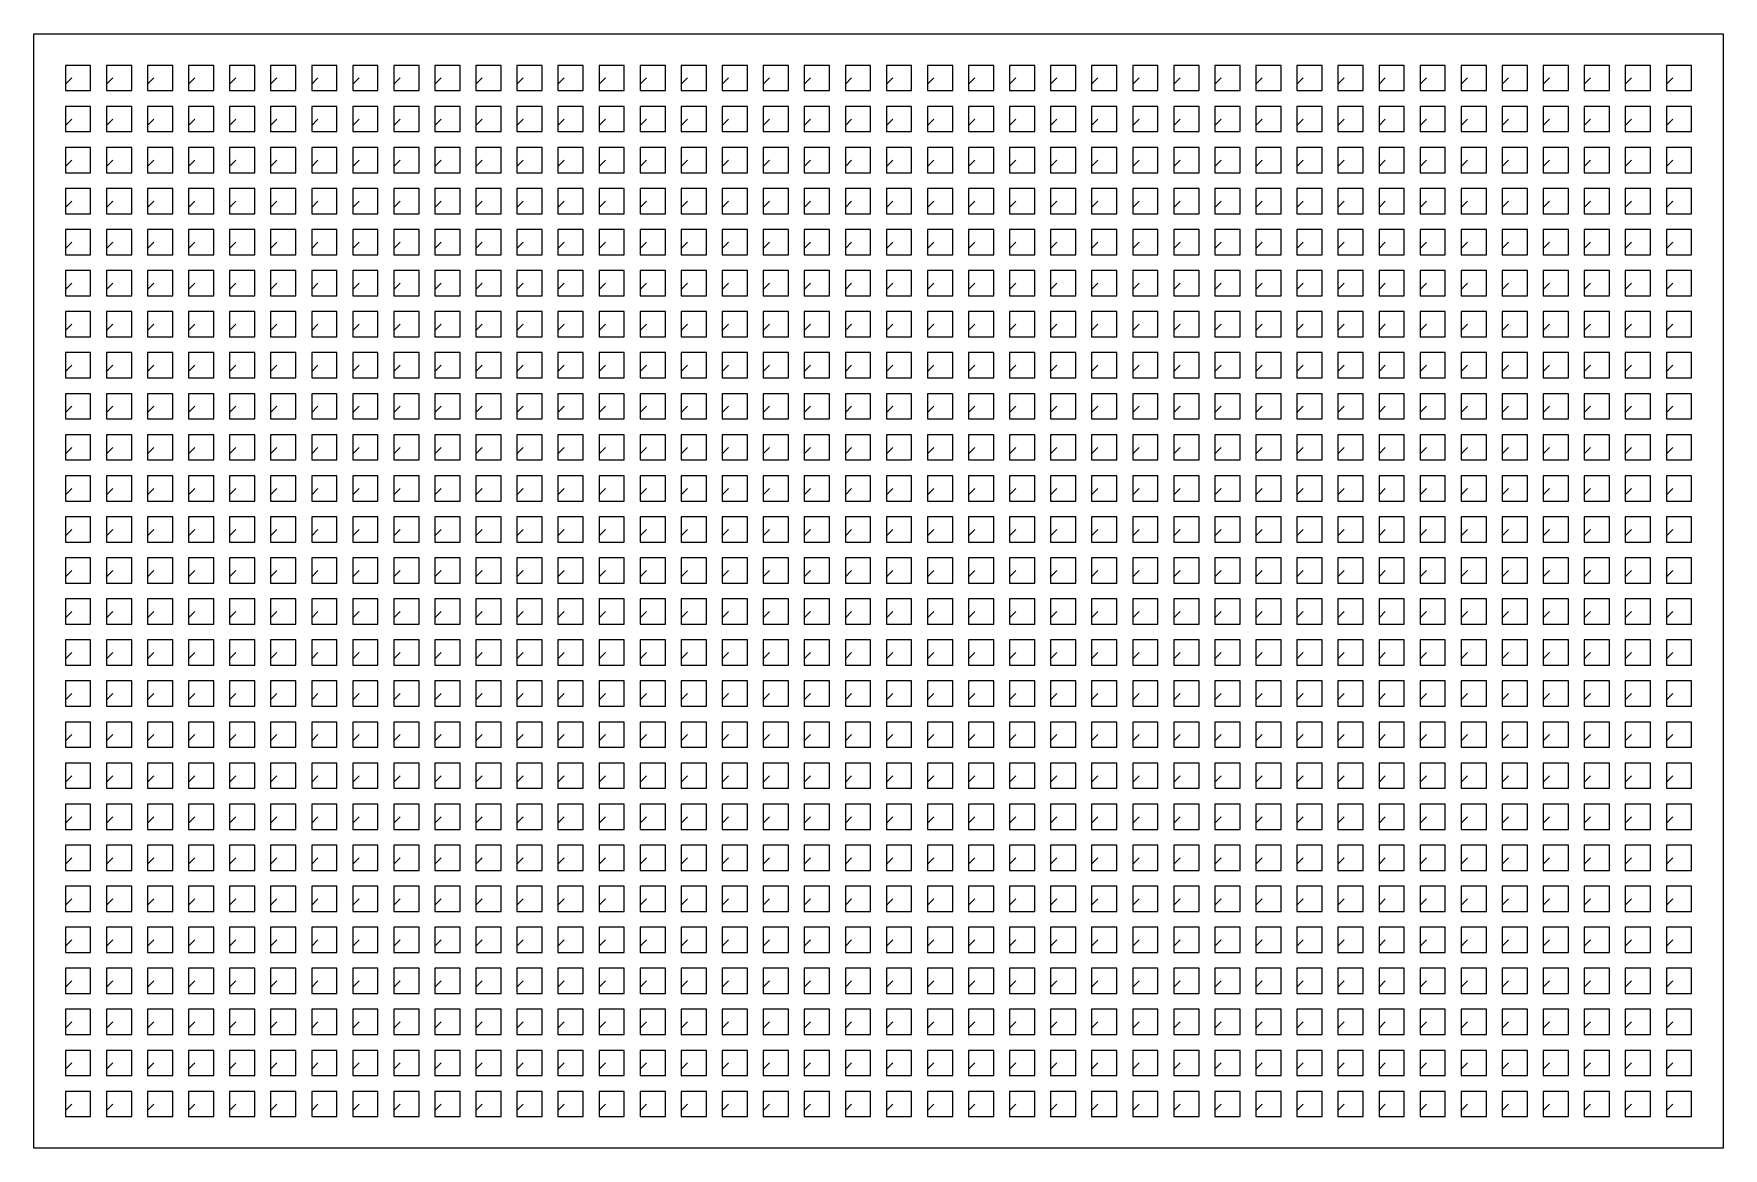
# Model space of a CAD drawing. Header units: millimetres. Extents: x 0 to 2675, y 0 to 1765.
import ezdxf

# ---------------------------------------------------------------- set-up
doc = ezdxf.new("R2010")
doc.units = ezdxf.units.MM
doc.header["$LTSCALE"] = 25.4
doc.layers.add('FRESA_12_18', color=5, linetype='CONTINUOUS')
doc.layers.add('USINAGEM_18', color=3, linetype='CONTINUOUS')

msp = doc.modelspace()

# ---------------------------------------------------------------- linework, layer by layer
at = {"layer": 'FRESA_12_18', "color": 5}
msp.add_lwpolyline([(0, 1765), (2675, 1765), (2675, 0), (0, 0)], close=True, dxfattribs=at)
at = {"layer": 'USINAGEM_18', "color": 3}
for points in [[(60, 1695), (50, 1685), (50, 1675), (90, 1675), (90, 1715), (50, 1715), (50, 1685.5)], [(125, 1695), (115, 1685), (115, 1675), (155, 1675), (155, 1715), (115, 1715), (115, 1685.5)], [(190, 1695), (180, 1685), (180, 1675), (220, 1675), (220, 1715), (180, 1715), (180, 1685.5)], [(255, 1695), (245, 1685), (245, 1675), (285, 1675), (285, 1715), (245, 1715), (245, 1685.5)], [(320, 1695), (310, 1685), (310, 1675), (350, 1675), (350, 1715), (310, 1715), (310, 1685.5)], [(385, 1695), (375, 1685), (375, 1675), (415, 1675), (415, 1715), (375, 1715), (375, 1685.5)], [(450, 1695), (440, 1685), (440, 1675), (480, 1675), (480, 1715), (440, 1715), (440, 1685.5)], [(515, 1695), (505, 1685), (505, 1675), (545, 1675), (545, 1715), (505, 1715), (505, 1685.5)], [(580, 1695), (570, 1685), (570, 1675), (610, 1675), (610, 1715), (570, 1715), (570, 1685.5)], [(645, 1695), (635, 1685), (635, 1675), (675, 1675), (675, 1715), (635, 1715), (635, 1685.5)], [(710, 1695), (700, 1685), (700, 1675), (740, 1675), (740, 1715), (700, 1715), (700, 1685.5)], [(775, 1695), (765, 1685), (765, 1675), (805, 1675), (805, 1715), (765, 1715), (765, 1685.5)], [(840, 1695), (830, 1685), (830, 1675), (870, 1675), (870, 1715), (830, 1715), (830, 1685.5)], [(905, 1695), (895, 1685), (895, 1675), (935, 1675), (935, 1715), (895, 1715), (895, 1685.5)], [(970, 1695), (960, 1685), (960, 1675), (1000, 1675), (1000, 1715), (960, 1715), (960, 1685.5)], [(1035, 1695), (1025, 1685), (1025, 1675), (1065, 1675), (1065, 1715), (1025, 1715), (1025, 1685.5)], [(1100, 1695), (1090, 1685), (1090, 1675), (1130, 1675), (1130, 1715), (1090, 1715), (1090, 1685.5)], [(1165, 1695), (1155, 1685), (1155, 1675), (1195, 1675), (1195, 1715), (1155, 1715), (1155, 1685.5)], [(1230, 1695), (1220, 1685), (1220, 1675), (1260, 1675), (1260, 1715), (1220, 1715), (1220, 1685.5)], [(1295, 1695), (1285, 1685), (1285, 1675), (1325, 1675), (1325, 1715), (1285, 1715), (1285, 1685.5)], [(1360, 1695), (1350, 1685), (1350, 1675), (1390, 1675), (1390, 1715), (1350, 1715), (1350, 1685.5)], [(1425, 1695), (1415, 1685), (1415, 1675), (1455, 1675), (1455, 1715), (1415, 1715), (1415, 1685.5)], [(1490, 1695), (1480, 1685), (1480, 1675), (1520, 1675), (1520, 1715), (1480, 1715), (1480, 1685.5)], [(1555, 1695), (1545, 1685), (1545, 1675), (1585, 1675), (1585, 1715), (1545, 1715), (1545, 1685.5)], [(1620, 1695), (1610, 1685), (1610, 1675), (1650, 1675), (1650, 1715), (1610, 1715), (1610, 1685.5)], [(1685, 1695), (1675, 1685), (1675, 1675), (1715, 1675), (1715, 1715), (1675, 1715), (1675, 1685.5)], [(1750, 1695), (1740, 1685), (1740, 1675), (1780, 1675), (1780, 1715), (1740, 1715), (1740, 1685.5)], [(1815, 1695), (1805, 1685), (1805, 1675), (1845, 1675), (1845, 1715), (1805, 1715), (1805, 1685.5)], [(1880, 1695), (1870, 1685), (1870, 1675), (1910, 1675), (1910, 1715), (1870, 1715), (1870, 1685.5)], [(1945, 1695), (1935, 1685), (1935, 1675), (1975, 1675), (1975, 1715), (1935, 1715), (1935, 1685.5)], [(2010, 1695), (2000, 1685), (2000, 1675), (2040, 1675), (2040, 1715), (2000, 1715), (2000, 1685.5)], [(2075, 1695), (2065, 1685), (2065, 1675), (2105, 1675), (2105, 1715), (2065, 1715), (2065, 1685.5)], [(2140, 1695), (2130, 1685), (2130, 1675), (2170, 1675), (2170, 1715), (2130, 1715), (2130, 1685.5)], [(2205, 1695), (2195, 1685), (2195, 1675), (2235, 1675), (2235, 1715), (2195, 1715), (2195, 1685.5)], [(2270, 1695), (2260, 1685), (2260, 1675), (2300, 1675), (2300, 1715), (2260, 1715), (2260, 1685.5)], [(2335, 1695), (2325, 1685), (2325, 1675), (2365, 1675), (2365, 1715), (2325, 1715), (2325, 1685.5)], [(2400, 1695), (2390, 1685), (2390, 1675), (2430, 1675), (2430, 1715), (2390, 1715), (2390, 1685.5)], [(2465, 1695), (2455, 1685), (2455, 1675), (2495, 1675), (2495, 1715), (2455, 1715), (2455, 1685.5)], [(2530, 1695), (2520, 1685), (2520, 1675), (2560, 1675), (2560, 1715), (2520, 1715), (2520, 1685.5)], [(2595, 1695), (2585, 1685), (2585, 1675), (2625, 1675), (2625, 1715), (2585, 1715), (2585, 1685.5)], [(60, 1630), (50, 1620), (50, 1610), (90, 1610), (90, 1650), (50, 1650), (50, 1620.5)], [(125, 1630), (115, 1620), (115, 1610), (155, 1610), (155, 1650), (115, 1650), (115, 1620.5)], [(190, 1630), (180, 1620), (180, 1610), (220, 1610), (220, 1650), (180, 1650), (180, 1620.5)], [(255, 1630), (245, 1620), (245, 1610), (285, 1610), (285, 1650), (245, 1650), (245, 1620.5)], [(320, 1630), (310, 1620), (310, 1610), (350, 1610), (350, 1650), (310, 1650), (310, 1620.5)], [(385, 1630), (375, 1620), (375, 1610), (415, 1610), (415, 1650), (375, 1650), (375, 1620.5)], [(450, 1630), (440, 1620), (440, 1610), (480, 1610), (480, 1650), (440, 1650), (440, 1620.5)], [(515, 1630), (505, 1620), (505, 1610), (545, 1610), (545, 1650), (505, 1650), (505, 1620.5)], [(580, 1630), (570, 1620), (570, 1610), (610, 1610), (610, 1650), (570, 1650), (570, 1620.5)], [(645, 1630), (635, 1620), (635, 1610), (675, 1610), (675, 1650), (635, 1650), (635, 1620.5)], [(710, 1630), (700, 1620), (700, 1610), (740, 1610), (740, 1650), (700, 1650), (700, 1620.5)], [(775, 1630), (765, 1620), (765, 1610), (805, 1610), (805, 1650), (765, 1650), (765, 1620.5)], [(840, 1630), (830, 1620), (830, 1610), (870, 1610), (870, 1650), (830, 1650), (830, 1620.5)], [(905, 1630), (895, 1620), (895, 1610), (935, 1610), (935, 1650), (895, 1650), (895, 1620.5)], [(970, 1630), (960, 1620), (960, 1610), (1000, 1610), (1000, 1650), (960, 1650), (960, 1620.5)], [(1035, 1630), (1025, 1620), (1025, 1610), (1065, 1610), (1065, 1650), (1025, 1650), (1025, 1620.5)], [(1100, 1630), (1090, 1620), (1090, 1610), (1130, 1610), (1130, 1650), (1090, 1650), (1090, 1620.5)], [(1165, 1630), (1155, 1620), (1155, 1610), (1195, 1610), (1195, 1650), (1155, 1650), (1155, 1620.5)], [(1230, 1630), (1220, 1620), (1220, 1610), (1260, 1610), (1260, 1650), (1220, 1650), (1220, 1620.5)], [(1295, 1630), (1285, 1620), (1285, 1610), (1325, 1610), (1325, 1650), (1285, 1650), (1285, 1620.5)], [(1360, 1630), (1350, 1620), (1350, 1610), (1390, 1610), (1390, 1650), (1350, 1650), (1350, 1620.5)], [(1425, 1630), (1415, 1620), (1415, 1610), (1455, 1610), (1455, 1650), (1415, 1650), (1415, 1620.5)], [(1490, 1630), (1480, 1620), (1480, 1610), (1520, 1610), (1520, 1650), (1480, 1650), (1480, 1620.5)], [(1555, 1630), (1545, 1620), (1545, 1610), (1585, 1610), (1585, 1650), (1545, 1650), (1545, 1620.5)], [(1620, 1630), (1610, 1620), (1610, 1610), (1650, 1610), (1650, 1650), (1610, 1650), (1610, 1620.5)], [(1685, 1630), (1675, 1620), (1675, 1610), (1715, 1610), (1715, 1650), (1675, 1650), (1675, 1620.5)], [(1750, 1630), (1740, 1620), (1740, 1610), (1780, 1610), (1780, 1650), (1740, 1650), (1740, 1620.5)], [(1815, 1630), (1805, 1620), (1805, 1610), (1845, 1610), (1845, 1650), (1805, 1650), (1805, 1620.5)], [(1880, 1630), (1870, 1620), (1870, 1610), (1910, 1610), (1910, 1650), (1870, 1650), (1870, 1620.5)], [(1945, 1630), (1935, 1620), (1935, 1610), (1975, 1610), (1975, 1650), (1935, 1650), (1935, 1620.5)], [(2010, 1630), (2000, 1620), (2000, 1610), (2040, 1610), (2040, 1650), (2000, 1650), (2000, 1620.5)], [(2075, 1630), (2065, 1620), (2065, 1610), (2105, 1610), (2105, 1650), (2065, 1650), (2065, 1620.5)], [(2140, 1630), (2130, 1620), (2130, 1610), (2170, 1610), (2170, 1650), (2130, 1650), (2130, 1620.5)], [(2205, 1630), (2195, 1620), (2195, 1610), (2235, 1610), (2235, 1650), (2195, 1650), (2195, 1620.5)], [(2270, 1630), (2260, 1620), (2260, 1610), (2300, 1610), (2300, 1650), (2260, 1650), (2260, 1620.5)], [(2335, 1630), (2325, 1620), (2325, 1610), (2365, 1610), (2365, 1650), (2325, 1650), (2325, 1620.5)], [(2400, 1630), (2390, 1620), (2390, 1610), (2430, 1610), (2430, 1650), (2390, 1650), (2390, 1620.5)], [(2465, 1630), (2455, 1620), (2455, 1610), (2495, 1610), (2495, 1650), (2455, 1650), (2455, 1620.5)], [(2530, 1630), (2520, 1620), (2520, 1610), (2560, 1610), (2560, 1650), (2520, 1650), (2520, 1620.5)], [(2595, 1630), (2585, 1620), (2585, 1610), (2625, 1610), (2625, 1650), (2585, 1650), (2585, 1620.5)], [(60, 1565), (50, 1555), (50, 1545), (90, 1545), (90, 1585), (50, 1585), (50, 1555.5)], [(125, 1565), (115, 1555), (115, 1545), (155, 1545), (155, 1585), (115, 1585), (115, 1555.5)], [(190, 1565), (180, 1555), (180, 1545), (220, 1545), (220, 1585), (180, 1585), (180, 1555.5)], [(255, 1565), (245, 1555), (245, 1545), (285, 1545), (285, 1585), (245, 1585), (245, 1555.5)], [(320, 1565), (310, 1555), (310, 1545), (350, 1545), (350, 1585), (310, 1585), (310, 1555.5)], [(385, 1565), (375, 1555), (375, 1545), (415, 1545), (415, 1585), (375, 1585), (375, 1555.5)], [(450, 1565), (440, 1555), (440, 1545), (480, 1545), (480, 1585), (440, 1585), (440, 1555.5)], [(515, 1565), (505, 1555), (505, 1545), (545, 1545), (545, 1585), (505, 1585), (505, 1555.5)], [(580, 1565), (570, 1555), (570, 1545), (610, 1545), (610, 1585), (570, 1585), (570, 1555.5)], [(645, 1565), (635, 1555), (635, 1545), (675, 1545), (675, 1585), (635, 1585), (635, 1555.5)], [(710, 1565), (700, 1555), (700, 1545), (740, 1545), (740, 1585), (700, 1585), (700, 1555.5)], [(775, 1565), (765, 1555), (765, 1545), (805, 1545), (805, 1585), (765, 1585), (765, 1555.5)], [(840, 1565), (830, 1555), (830, 1545), (870, 1545), (870, 1585), (830, 1585), (830, 1555.5)], [(905, 1565), (895, 1555), (895, 1545), (935, 1545), (935, 1585), (895, 1585), (895, 1555.5)], [(970, 1565), (960, 1555), (960, 1545), (1000, 1545), (1000, 1585), (960, 1585), (960, 1555.5)], [(1035, 1565), (1025, 1555), (1025, 1545), (1065, 1545), (1065, 1585), (1025, 1585), (1025, 1555.5)], [(1100, 1565), (1090, 1555), (1090, 1545), (1130, 1545), (1130, 1585), (1090, 1585), (1090, 1555.5)], [(1165, 1565), (1155, 1555), (1155, 1545), (1195, 1545), (1195, 1585), (1155, 1585), (1155, 1555.5)], [(1230, 1565), (1220, 1555), (1220, 1545), (1260, 1545), (1260, 1585), (1220, 1585), (1220, 1555.5)], [(1295, 1565), (1285, 1555), (1285, 1545), (1325, 1545), (1325, 1585), (1285, 1585), (1285, 1555.5)], [(1360, 1565), (1350, 1555), (1350, 1545), (1390, 1545), (1390, 1585), (1350, 1585), (1350, 1555.5)], [(1425, 1565), (1415, 1555), (1415, 1545), (1455, 1545), (1455, 1585), (1415, 1585), (1415, 1555.5)], [(1490, 1565), (1480, 1555), (1480, 1545), (1520, 1545), (1520, 1585), (1480, 1585), (1480, 1555.5)], [(1555, 1565), (1545, 1555), (1545, 1545), (1585, 1545), (1585, 1585), (1545, 1585), (1545, 1555.5)], [(1620, 1565), (1610, 1555), (1610, 1545), (1650, 1545), (1650, 1585), (1610, 1585), (1610, 1555.5)], [(1685, 1565), (1675, 1555), (1675, 1545), (1715, 1545), (1715, 1585), (1675, 1585), (1675, 1555.5)], [(1750, 1565), (1740, 1555), (1740, 1545), (1780, 1545), (1780, 1585), (1740, 1585), (1740, 1555.5)], [(1815, 1565), (1805, 1555), (1805, 1545), (1845, 1545), (1845, 1585), (1805, 1585), (1805, 1555.5)], [(1880, 1565), (1870, 1555), (1870, 1545), (1910, 1545), (1910, 1585), (1870, 1585), (1870, 1555.5)], [(1945, 1565), (1935, 1555), (1935, 1545), (1975, 1545), (1975, 1585), (1935, 1585), (1935, 1555.5)], [(2010, 1565), (2000, 1555), (2000, 1545), (2040, 1545), (2040, 1585), (2000, 1585), (2000, 1555.5)], [(2075, 1565), (2065, 1555), (2065, 1545), (2105, 1545), (2105, 1585), (2065, 1585), (2065, 1555.5)], [(2140, 1565), (2130, 1555), (2130, 1545), (2170, 1545), (2170, 1585), (2130, 1585), (2130, 1555.5)], [(2205, 1565), (2195, 1555), (2195, 1545), (2235, 1545), (2235, 1585), (2195, 1585), (2195, 1555.5)], [(2270, 1565), (2260, 1555), (2260, 1545), (2300, 1545), (2300, 1585), (2260, 1585), (2260, 1555.5)], [(2335, 1565), (2325, 1555), (2325, 1545), (2365, 1545), (2365, 1585), (2325, 1585), (2325, 1555.5)], [(2400, 1565), (2390, 1555), (2390, 1545), (2430, 1545), (2430, 1585), (2390, 1585), (2390, 1555.5)], [(2465, 1565), (2455, 1555), (2455, 1545), (2495, 1545), (2495, 1585), (2455, 1585), (2455, 1555.5)], [(2530, 1565), (2520, 1555), (2520, 1545), (2560, 1545), (2560, 1585), (2520, 1585), (2520, 1555.5)], [(2595, 1565), (2585, 1555), (2585, 1545), (2625, 1545), (2625, 1585), (2585, 1585), (2585, 1555.5)], [(60, 1500), (50, 1490), (50, 1480), (90, 1480), (90, 1520), (50, 1520), (50, 1490.5)], [(125, 1500), (115, 1490), (115, 1480), (155, 1480), (155, 1520), (115, 1520), (115, 1490.5)], [(190, 1500), (180, 1490), (180, 1480), (220, 1480), (220, 1520), (180, 1520), (180, 1490.5)], [(255, 1500), (245, 1490), (245, 1480), (285, 1480), (285, 1520), (245, 1520), (245, 1490.5)], [(320, 1500), (310, 1490), (310, 1480), (350, 1480), (350, 1520), (310, 1520), (310, 1490.5)], [(385, 1500), (375, 1490), (375, 1480), (415, 1480), (415, 1520), (375, 1520), (375, 1490.5)], [(450, 1500), (440, 1490), (440, 1480), (480, 1480), (480, 1520), (440, 1520), (440, 1490.5)], [(515, 1500), (505, 1490), (505, 1480), (545, 1480), (545, 1520), (505, 1520), (505, 1490.5)], [(580, 1500), (570, 1490), (570, 1480), (610, 1480), (610, 1520), (570, 1520), (570, 1490.5)], [(645, 1500), (635, 1490), (635, 1480), (675, 1480), (675, 1520), (635, 1520), (635, 1490.5)], [(710, 1500), (700, 1490), (700, 1480), (740, 1480), (740, 1520), (700, 1520), (700, 1490.5)], [(775, 1500), (765, 1490), (765, 1480), (805, 1480), (805, 1520), (765, 1520), (765, 1490.5)], [(840, 1500), (830, 1490), (830, 1480), (870, 1480), (870, 1520), (830, 1520), (830, 1490.5)], [(905, 1500), (895, 1490), (895, 1480), (935, 1480), (935, 1520), (895, 1520), (895, 1490.5)], [(970, 1500), (960, 1490), (960, 1480), (1000, 1480), (1000, 1520), (960, 1520), (960, 1490.5)], [(1035, 1500), (1025, 1490), (1025, 1480), (1065, 1480), (1065, 1520), (1025, 1520), (1025, 1490.5)], [(1100, 1500), (1090, 1490), (1090, 1480), (1130, 1480), (1130, 1520), (1090, 1520), (1090, 1490.5)], [(1165, 1500), (1155, 1490), (1155, 1480), (1195, 1480), (1195, 1520), (1155, 1520), (1155, 1490.5)], [(1230, 1500), (1220, 1490), (1220, 1480), (1260, 1480), (1260, 1520), (1220, 1520), (1220, 1490.5)], [(1295, 1500), (1285, 1490), (1285, 1480), (1325, 1480), (1325, 1520), (1285, 1520), (1285, 1490.5)], [(1360, 1500), (1350, 1490), (1350, 1480), (1390, 1480), (1390, 1520), (1350, 1520), (1350, 1490.5)], [(1425, 1500), (1415, 1490), (1415, 1480), (1455, 1480), (1455, 1520), (1415, 1520), (1415, 1490.5)], [(1490, 1500), (1480, 1490), (1480, 1480), (1520, 1480), (1520, 1520), (1480, 1520), (1480, 1490.5)], [(1555, 1500), (1545, 1490), (1545, 1480), (1585, 1480), (1585, 1520), (1545, 1520), (1545, 1490.5)], [(1620, 1500), (1610, 1490), (1610, 1480), (1650, 1480), (1650, 1520), (1610, 1520), (1610, 1490.5)], [(1685, 1500), (1675, 1490), (1675, 1480), (1715, 1480), (1715, 1520), (1675, 1520), (1675, 1490.5)], [(1750, 1500), (1740, 1490), (1740, 1480), (1780, 1480), (1780, 1520), (1740, 1520), (1740, 1490.5)], [(1815, 1500), (1805, 1490), (1805, 1480), (1845, 1480), (1845, 1520), (1805, 1520), (1805, 1490.5)], [(1880, 1500), (1870, 1490), (1870, 1480), (1910, 1480), (1910, 1520), (1870, 1520), (1870, 1490.5)], [(1945, 1500), (1935, 1490), (1935, 1480), (1975, 1480), (1975, 1520), (1935, 1520), (1935, 1490.5)], [(2010, 1500), (2000, 1490), (2000, 1480), (2040, 1480), (2040, 1520), (2000, 1520), (2000, 1490.5)], [(2075, 1500), (2065, 1490), (2065, 1480), (2105, 1480), (2105, 1520), (2065, 1520), (2065, 1490.5)], [(2140, 1500), (2130, 1490), (2130, 1480), (2170, 1480), (2170, 1520), (2130, 1520), (2130, 1490.5)], [(2205, 1500), (2195, 1490), (2195, 1480), (2235, 1480), (2235, 1520), (2195, 1520), (2195, 1490.5)], [(2270, 1500), (2260, 1490), (2260, 1480), (2300, 1480), (2300, 1520), (2260, 1520), (2260, 1490.5)], [(2335, 1500), (2325, 1490), (2325, 1480), (2365, 1480), (2365, 1520), (2325, 1520), (2325, 1490.5)], [(2400, 1500), (2390, 1490), (2390, 1480), (2430, 1480), (2430, 1520), (2390, 1520), (2390, 1490.5)], [(2465, 1500), (2455, 1490), (2455, 1480), (2495, 1480), (2495, 1520), (2455, 1520), (2455, 1490.5)], [(2530, 1500), (2520, 1490), (2520, 1480), (2560, 1480), (2560, 1520), (2520, 1520), (2520, 1490.5)], [(2595, 1500), (2585, 1490), (2585, 1480), (2625, 1480), (2625, 1520), (2585, 1520), (2585, 1490.5)], [(60, 1435), (50, 1425), (50, 1415), (90, 1415), (90, 1455), (50, 1455), (50, 1425.5)], [(125, 1435), (115, 1425), (115, 1415), (155, 1415), (155, 1455), (115, 1455), (115, 1425.5)], [(190, 1435), (180, 1425), (180, 1415), (220, 1415), (220, 1455), (180, 1455), (180, 1425.5)], [(255, 1435), (245, 1425), (245, 1415), (285, 1415), (285, 1455), (245, 1455), (245, 1425.5)], [(320, 1435), (310, 1425), (310, 1415), (350, 1415), (350, 1455), (310, 1455), (310, 1425.5)], [(385, 1435), (375, 1425), (375, 1415), (415, 1415), (415, 1455), (375, 1455), (375, 1425.5)], [(450, 1435), (440, 1425), (440, 1415), (480, 1415), (480, 1455), (440, 1455), (440, 1425.5)], [(515, 1435), (505, 1425), (505, 1415), (545, 1415), (545, 1455), (505, 1455), (505, 1425.5)], [(580, 1435), (570, 1425), (570, 1415), (610, 1415), (610, 1455), (570, 1455), (570, 1425.5)], [(645, 1435), (635, 1425), (635, 1415), (675, 1415), (675, 1455), (635, 1455), (635, 1425.5)], [(710, 1435), (700, 1425), (700, 1415), (740, 1415), (740, 1455), (700, 1455), (700, 1425.5)], [(775, 1435), (765, 1425), (765, 1415), (805, 1415), (805, 1455), (765, 1455), (765, 1425.5)], [(840, 1435), (830, 1425), (830, 1415), (870, 1415), (870, 1455), (830, 1455), (830, 1425.5)], [(905, 1435), (895, 1425), (895, 1415), (935, 1415), (935, 1455), (895, 1455), (895, 1425.5)], [(970, 1435), (960, 1425), (960, 1415), (1000, 1415), (1000, 1455), (960, 1455), (960, 1425.5)], [(1035, 1435), (1025, 1425), (1025, 1415), (1065, 1415), (1065, 1455), (1025, 1455), (1025, 1425.5)], [(1100, 1435), (1090, 1425), (1090, 1415), (1130, 1415), (1130, 1455), (1090, 1455), (1090, 1425.5)], [(1165, 1435), (1155, 1425), (1155, 1415), (1195, 1415), (1195, 1455), (1155, 1455), (1155, 1425.5)], [(1230, 1435), (1220, 1425), (1220, 1415), (1260, 1415), (1260, 1455), (1220, 1455), (1220, 1425.5)], [(1295, 1435), (1285, 1425), (1285, 1415), (1325, 1415), (1325, 1455), (1285, 1455), (1285, 1425.5)], [(1360, 1435), (1350, 1425), (1350, 1415), (1390, 1415), (1390, 1455), (1350, 1455), (1350, 1425.5)], [(1425, 1435), (1415, 1425), (1415, 1415), (1455, 1415), (1455, 1455), (1415, 1455), (1415, 1425.5)], [(1490, 1435), (1480, 1425), (1480, 1415), (1520, 1415), (1520, 1455), (1480, 1455), (1480, 1425.5)], [(1555, 1435), (1545, 1425), (1545, 1415), (1585, 1415), (1585, 1455), (1545, 1455), (1545, 1425.5)], [(1620, 1435), (1610, 1425), (1610, 1415), (1650, 1415), (1650, 1455), (1610, 1455), (1610, 1425.5)], [(1685, 1435), (1675, 1425), (1675, 1415), (1715, 1415), (1715, 1455), (1675, 1455), (1675, 1425.5)], [(1750, 1435), (1740, 1425), (1740, 1415), (1780, 1415), (1780, 1455), (1740, 1455), (1740, 1425.5)], [(1815, 1435), (1805, 1425), (1805, 1415), (1845, 1415), (1845, 1455), (1805, 1455), (1805, 1425.5)], [(1880, 1435), (1870, 1425), (1870, 1415), (1910, 1415), (1910, 1455), (1870, 1455), (1870, 1425.5)], [(1945, 1435), (1935, 1425), (1935, 1415), (1975, 1415), (1975, 1455), (1935, 1455), (1935, 1425.5)], [(2010, 1435), (2000, 1425), (2000, 1415), (2040, 1415), (2040, 1455), (2000, 1455), (2000, 1425.5)], [(2075, 1435), (2065, 1425), (2065, 1415), (2105, 1415), (2105, 1455), (2065, 1455), (2065, 1425.5)], [(2140, 1435), (2130, 1425), (2130, 1415), (2170, 1415), (2170, 1455), (2130, 1455), (2130, 1425.5)], [(2205, 1435), (2195, 1425), (2195, 1415), (2235, 1415), (2235, 1455), (2195, 1455), (2195, 1425.5)], [(2270, 1435), (2260, 1425), (2260, 1415), (2300, 1415), (2300, 1455), (2260, 1455), (2260, 1425.5)], [(2335, 1435), (2325, 1425), (2325, 1415), (2365, 1415), (2365, 1455), (2325, 1455), (2325, 1425.5)], [(2400, 1435), (2390, 1425), (2390, 1415), (2430, 1415), (2430, 1455), (2390, 1455), (2390, 1425.5)], [(2465, 1435), (2455, 1425), (2455, 1415), (2495, 1415), (2495, 1455), (2455, 1455), (2455, 1425.5)], [(2530, 1435), (2520, 1425), (2520, 1415), (2560, 1415), (2560, 1455), (2520, 1455), (2520, 1425.5)], [(2595, 1435), (2585, 1425), (2585, 1415), (2625, 1415), (2625, 1455), (2585, 1455), (2585, 1425.5)], [(60, 1370), (50, 1360), (50, 1350), (90, 1350), (90, 1390), (50, 1390), (50, 1360.5)], [(125, 1370), (115, 1360), (115, 1350), (155, 1350), (155, 1390), (115, 1390), (115, 1360.5)], [(190, 1370), (180, 1360), (180, 1350), (220, 1350), (220, 1390), (180, 1390), (180, 1360.5)], [(255, 1370), (245, 1360), (245, 1350), (285, 1350), (285, 1390), (245, 1390), (245, 1360.5)], [(320, 1370), (310, 1360), (310, 1350), (350, 1350), (350, 1390), (310, 1390), (310, 1360.5)], [(385, 1370), (375, 1360), (375, 1350), (415, 1350), (415, 1390), (375, 1390), (375, 1360.5)], [(450, 1370), (440, 1360), (440, 1350), (480, 1350), (480, 1390), (440, 1390), (440, 1360.5)], [(515, 1370), (505, 1360), (505, 1350), (545, 1350), (545, 1390), (505, 1390), (505, 1360.5)], [(580, 1370), (570, 1360), (570, 1350), (610, 1350), (610, 1390), (570, 1390), (570, 1360.5)], [(645, 1370), (635, 1360), (635, 1350), (675, 1350), (675, 1390), (635, 1390), (635, 1360.5)], [(710, 1370), (700, 1360), (700, 1350), (740, 1350), (740, 1390), (700, 1390), (700, 1360.5)], [(775, 1370), (765, 1360), (765, 1350), (805, 1350), (805, 1390), (765, 1390), (765, 1360.5)], [(840, 1370), (830, 1360), (830, 1350), (870, 1350), (870, 1390), (830, 1390), (830, 1360.5)], [(905, 1370), (895, 1360), (895, 1350), (935, 1350), (935, 1390), (895, 1390), (895, 1360.5)], [(970, 1370), (960, 1360), (960, 1350), (1000, 1350), (1000, 1390), (960, 1390), (960, 1360.5)], [(1035, 1370), (1025, 1360), (1025, 1350), (1065, 1350), (1065, 1390), (1025, 1390), (1025, 1360.5)], [(1100, 1370), (1090, 1360), (1090, 1350), (1130, 1350), (1130, 1390), (1090, 1390), (1090, 1360.5)], [(1165, 1370), (1155, 1360), (1155, 1350), (1195, 1350), (1195, 1390), (1155, 1390), (1155, 1360.5)], [(1230, 1370), (1220, 1360), (1220, 1350), (1260, 1350), (1260, 1390), (1220, 1390), (1220, 1360.5)], [(1295, 1370), (1285, 1360), (1285, 1350), (1325, 1350), (1325, 1390), (1285, 1390), (1285, 1360.5)], [(1360, 1370), (1350, 1360), (1350, 1350), (1390, 1350), (1390, 1390), (1350, 1390), (1350, 1360.5)], [(1425, 1370), (1415, 1360), (1415, 1350), (1455, 1350), (1455, 1390), (1415, 1390), (1415, 1360.5)], [(1490, 1370), (1480, 1360), (1480, 1350), (1520, 1350), (1520, 1390), (1480, 1390), (1480, 1360.5)], [(1555, 1370), (1545, 1360), (1545, 1350), (1585, 1350), (1585, 1390), (1545, 1390), (1545, 1360.5)], [(1620, 1370), (1610, 1360), (1610, 1350), (1650, 1350), (1650, 1390), (1610, 1390), (1610, 1360.5)], [(1685, 1370), (1675, 1360), (1675, 1350), (1715, 1350), (1715, 1390), (1675, 1390), (1675, 1360.5)], [(1750, 1370), (1740, 1360), (1740, 1350), (1780, 1350), (1780, 1390), (1740, 1390), (1740, 1360.5)], [(1815, 1370), (1805, 1360), (1805, 1350), (1845, 1350), (1845, 1390), (1805, 1390), (1805, 1360.5)], [(1880, 1370), (1870, 1360), (1870, 1350), (1910, 1350), (1910, 1390), (1870, 1390), (1870, 1360.5)], [(1945, 1370), (1935, 1360), (1935, 1350), (1975, 1350), (1975, 1390), (1935, 1390), (1935, 1360.5)], [(2010, 1370), (2000, 1360), (2000, 1350), (2040, 1350), (2040, 1390), (2000, 1390), (2000, 1360.5)], [(2075, 1370), (2065, 1360), (2065, 1350), (2105, 1350), (2105, 1390), (2065, 1390), (2065, 1360.5)], [(2140, 1370), (2130, 1360), (2130, 1350), (2170, 1350), (2170, 1390), (2130, 1390), (2130, 1360.5)], [(2205, 1370), (2195, 1360), (2195, 1350), (2235, 1350), (2235, 1390), (2195, 1390), (2195, 1360.5)], [(2270, 1370), (2260, 1360), (2260, 1350), (2300, 1350), (2300, 1390), (2260, 1390), (2260, 1360.5)], [(2335, 1370), (2325, 1360), (2325, 1350), (2365, 1350), (2365, 1390), (2325, 1390), (2325, 1360.5)], [(2400, 1370), (2390, 1360), (2390, 1350), (2430, 1350), (2430, 1390), (2390, 1390), (2390, 1360.5)], [(2465, 1370), (2455, 1360), (2455, 1350), (2495, 1350), (2495, 1390), (2455, 1390), (2455, 1360.5)], [(2530, 1370), (2520, 1360), (2520, 1350), (2560, 1350), (2560, 1390), (2520, 1390), (2520, 1360.5)], [(2595, 1370), (2585, 1360), (2585, 1350), (2625, 1350), (2625, 1390), (2585, 1390), (2585, 1360.5)], [(60, 1305), (50, 1295), (50, 1285), (90, 1285), (90, 1325), (50, 1325), (50, 1295.5)], [(125, 1305), (115, 1295), (115, 1285), (155, 1285), (155, 1325), (115, 1325), (115, 1295.5)], [(190, 1305), (180, 1295), (180, 1285), (220, 1285), (220, 1325), (180, 1325), (180, 1295.5)], [(255, 1305), (245, 1295), (245, 1285), (285, 1285), (285, 1325), (245, 1325), (245, 1295.5)], [(320, 1305), (310, 1295), (310, 1285), (350, 1285), (350, 1325), (310, 1325), (310, 1295.5)], [(385, 1305), (375, 1295), (375, 1285), (415, 1285), (415, 1325), (375, 1325), (375, 1295.5)], [(450, 1305), (440, 1295), (440, 1285), (480, 1285), (480, 1325), (440, 1325), (440, 1295.5)], [(515, 1305), (505, 1295), (505, 1285), (545, 1285), (545, 1325), (505, 1325), (505, 1295.5)], [(580, 1305), (570, 1295), (570, 1285), (610, 1285), (610, 1325), (570, 1325), (570, 1295.5)], [(645, 1305), (635, 1295), (635, 1285), (675, 1285), (675, 1325), (635, 1325), (635, 1295.5)], [(710, 1305), (700, 1295), (700, 1285), (740, 1285), (740, 1325), (700, 1325), (700, 1295.5)], [(775, 1305), (765, 1295), (765, 1285), (805, 1285), (805, 1325), (765, 1325), (765, 1295.5)], [(840, 1305), (830, 1295), (830, 1285), (870, 1285), (870, 1325), (830, 1325), (830, 1295.5)], [(905, 1305), (895, 1295), (895, 1285), (935, 1285), (935, 1325), (895, 1325), (895, 1295.5)], [(970, 1305), (960, 1295), (960, 1285), (1000, 1285), (1000, 1325), (960, 1325), (960, 1295.5)], [(1035, 1305), (1025, 1295), (1025, 1285), (1065, 1285), (1065, 1325), (1025, 1325), (1025, 1295.5)], [(1100, 1305), (1090, 1295), (1090, 1285), (1130, 1285), (1130, 1325), (1090, 1325), (1090, 1295.5)], [(1165, 1305), (1155, 1295), (1155, 1285), (1195, 1285), (1195, 1325), (1155, 1325), (1155, 1295.5)], [(1230, 1305), (1220, 1295), (1220, 1285), (1260, 1285), (1260, 1325), (1220, 1325), (1220, 1295.5)], [(1295, 1305), (1285, 1295), (1285, 1285), (1325, 1285), (1325, 1325), (1285, 1325), (1285, 1295.5)], [(1360, 1305), (1350, 1295), (1350, 1285), (1390, 1285), (1390, 1325), (1350, 1325), (1350, 1295.5)], [(1425, 1305), (1415, 1295), (1415, 1285), (1455, 1285), (1455, 1325), (1415, 1325), (1415, 1295.5)], [(1490, 1305), (1480, 1295), (1480, 1285), (1520, 1285), (1520, 1325), (1480, 1325), (1480, 1295.5)], [(1555, 1305), (1545, 1295), (1545, 1285), (1585, 1285), (1585, 1325), (1545, 1325), (1545, 1295.5)], [(1620, 1305), (1610, 1295), (1610, 1285), (1650, 1285), (1650, 1325), (1610, 1325), (1610, 1295.5)], [(1685, 1305), (1675, 1295), (1675, 1285), (1715, 1285), (1715, 1325), (1675, 1325), (1675, 1295.5)], [(1750, 1305), (1740, 1295), (1740, 1285), (1780, 1285), (1780, 1325), (1740, 1325), (1740, 1295.5)], [(1815, 1305), (1805, 1295), (1805, 1285), (1845, 1285), (1845, 1325), (1805, 1325), (1805, 1295.5)], [(1880, 1305), (1870, 1295), (1870, 1285), (1910, 1285), (1910, 1325), (1870, 1325), (1870, 1295.5)], [(1945, 1305), (1935, 1295), (1935, 1285), (1975, 1285), (1975, 1325), (1935, 1325), (1935, 1295.5)], [(2010, 1305), (2000, 1295), (2000, 1285), (2040, 1285), (2040, 1325), (2000, 1325), (2000, 1295.5)], [(2075, 1305), (2065, 1295), (2065, 1285), (2105, 1285), (2105, 1325), (2065, 1325), (2065, 1295.5)], [(2140, 1305), (2130, 1295), (2130, 1285), (2170, 1285), (2170, 1325), (2130, 1325), (2130, 1295.5)], [(2205, 1305), (2195, 1295), (2195, 1285), (2235, 1285), (2235, 1325), (2195, 1325), (2195, 1295.5)], [(2270, 1305), (2260, 1295), (2260, 1285), (2300, 1285), (2300, 1325), (2260, 1325), (2260, 1295.5)], [(2335, 1305), (2325, 1295), (2325, 1285), (2365, 1285), (2365, 1325), (2325, 1325), (2325, 1295.5)], [(2400, 1305), (2390, 1295), (2390, 1285), (2430, 1285), (2430, 1325), (2390, 1325), (2390, 1295.5)], [(2465, 1305), (2455, 1295), (2455, 1285), (2495, 1285), (2495, 1325), (2455, 1325), (2455, 1295.5)], [(2530, 1305), (2520, 1295), (2520, 1285), (2560, 1285), (2560, 1325), (2520, 1325), (2520, 1295.5)], [(2595, 1305), (2585, 1295), (2585, 1285), (2625, 1285), (2625, 1325), (2585, 1325), (2585, 1295.5)], [(60, 1240), (50, 1230), (50, 1220), (90, 1220), (90, 1260), (50, 1260), (50, 1230.5)], [(125, 1240), (115, 1230), (115, 1220), (155, 1220), (155, 1260), (115, 1260), (115, 1230.5)], [(190, 1240), (180, 1230), (180, 1220), (220, 1220), (220, 1260), (180, 1260), (180, 1230.5)], [(255, 1240), (245, 1230), (245, 1220), (285, 1220), (285, 1260), (245, 1260), (245, 1230.5)], [(320, 1240), (310, 1230), (310, 1220), (350, 1220), (350, 1260), (310, 1260), (310, 1230.5)], [(385, 1240), (375, 1230), (375, 1220), (415, 1220), (415, 1260), (375, 1260), (375, 1230.5)], [(450, 1240), (440, 1230), (440, 1220), (480, 1220), (480, 1260), (440, 1260), (440, 1230.5)], [(515, 1240), (505, 1230), (505, 1220), (545, 1220), (545, 1260), (505, 1260), (505, 1230.5)], [(580, 1240), (570, 1230), (570, 1220), (610, 1220), (610, 1260), (570, 1260), (570, 1230.5)], [(645, 1240), (635, 1230), (635, 1220), (675, 1220), (675, 1260), (635, 1260), (635, 1230.5)], [(710, 1240), (700, 1230), (700, 1220), (740, 1220), (740, 1260), (700, 1260), (700, 1230.5)], [(775, 1240), (765, 1230), (765, 1220), (805, 1220), (805, 1260), (765, 1260), (765, 1230.5)], [(840, 1240), (830, 1230), (830, 1220), (870, 1220), (870, 1260), (830, 1260), (830, 1230.5)], [(905, 1240), (895, 1230), (895, 1220), (935, 1220), (935, 1260), (895, 1260), (895, 1230.5)], [(970, 1240), (960, 1230), (960, 1220), (1000, 1220), (1000, 1260), (960, 1260), (960, 1230.5)], [(1035, 1240), (1025, 1230), (1025, 1220), (1065, 1220), (1065, 1260), (1025, 1260), (1025, 1230.5)], [(1100, 1240), (1090, 1230), (1090, 1220), (1130, 1220), (1130, 1260), (1090, 1260), (1090, 1230.5)], [(1165, 1240), (1155, 1230), (1155, 1220), (1195, 1220), (1195, 1260), (1155, 1260), (1155, 1230.5)], [(1230, 1240), (1220, 1230), (1220, 1220), (1260, 1220), (1260, 1260), (1220, 1260), (1220, 1230.5)], [(1295, 1240), (1285, 1230), (1285, 1220), (1325, 1220), (1325, 1260), (1285, 1260), (1285, 1230.5)], [(1360, 1240), (1350, 1230), (1350, 1220), (1390, 1220), (1390, 1260), (1350, 1260), (1350, 1230.5)], [(1425, 1240), (1415, 1230), (1415, 1220), (1455, 1220), (1455, 1260), (1415, 1260), (1415, 1230.5)], [(1490, 1240), (1480, 1230), (1480, 1220), (1520, 1220), (1520, 1260), (1480, 1260), (1480, 1230.5)], [(1555, 1240), (1545, 1230), (1545, 1220), (1585, 1220), (1585, 1260), (1545, 1260), (1545, 1230.5)], [(1620, 1240), (1610, 1230), (1610, 1220), (1650, 1220), (1650, 1260), (1610, 1260), (1610, 1230.5)], [(1685, 1240), (1675, 1230), (1675, 1220), (1715, 1220), (1715, 1260), (1675, 1260), (1675, 1230.5)], [(1750, 1240), (1740, 1230), (1740, 1220), (1780, 1220), (1780, 1260), (1740, 1260), (1740, 1230.5)], [(1815, 1240), (1805, 1230), (1805, 1220), (1845, 1220), (1845, 1260), (1805, 1260), (1805, 1230.5)], [(1880, 1240), (1870, 1230), (1870, 1220), (1910, 1220), (1910, 1260), (1870, 1260), (1870, 1230.5)], [(1945, 1240), (1935, 1230), (1935, 1220), (1975, 1220), (1975, 1260), (1935, 1260), (1935, 1230.5)], [(2010, 1240), (2000, 1230), (2000, 1220), (2040, 1220), (2040, 1260), (2000, 1260), (2000, 1230.5)], [(2075, 1240), (2065, 1230), (2065, 1220), (2105, 1220), (2105, 1260), (2065, 1260), (2065, 1230.5)], [(2140, 1240), (2130, 1230), (2130, 1220), (2170, 1220), (2170, 1260), (2130, 1260), (2130, 1230.5)], [(2205, 1240), (2195, 1230), (2195, 1220), (2235, 1220), (2235, 1260), (2195, 1260), (2195, 1230.5)], [(2270, 1240), (2260, 1230), (2260, 1220), (2300, 1220), (2300, 1260), (2260, 1260), (2260, 1230.5)], [(2335, 1240), (2325, 1230), (2325, 1220), (2365, 1220), (2365, 1260), (2325, 1260), (2325, 1230.5)], [(2400, 1240), (2390, 1230), (2390, 1220), (2430, 1220), (2430, 1260), (2390, 1260), (2390, 1230.5)], [(2465, 1240), (2455, 1230), (2455, 1220), (2495, 1220), (2495, 1260), (2455, 1260), (2455, 1230.5)], [(2530, 1240), (2520, 1230), (2520, 1220), (2560, 1220), (2560, 1260), (2520, 1260), (2520, 1230.5)], [(2595, 1240), (2585, 1230), (2585, 1220), (2625, 1220), (2625, 1260), (2585, 1260), (2585, 1230.5)], [(60, 1175), (50, 1165), (50, 1155), (90, 1155), (90, 1195), (50, 1195), (50, 1165.5)], [(125, 1175), (115, 1165), (115, 1155), (155, 1155), (155, 1195), (115, 1195), (115, 1165.5)], [(190, 1175), (180, 1165), (180, 1155), (220, 1155), (220, 1195), (180, 1195), (180, 1165.5)], [(255, 1175), (245, 1165), (245, 1155), (285, 1155), (285, 1195), (245, 1195), (245, 1165.5)], [(320, 1175), (310, 1165), (310, 1155), (350, 1155), (350, 1195), (310, 1195), (310, 1165.5)], [(385, 1175), (375, 1165), (375, 1155), (415, 1155), (415, 1195), (375, 1195), (375, 1165.5)], [(450, 1175), (440, 1165), (440, 1155), (480, 1155), (480, 1195), (440, 1195), (440, 1165.5)], [(515, 1175), (505, 1165), (505, 1155), (545, 1155), (545, 1195), (505, 1195), (505, 1165.5)], [(580, 1175), (570, 1165), (570, 1155), (610, 1155), (610, 1195), (570, 1195), (570, 1165.5)], [(645, 1175), (635, 1165), (635, 1155), (675, 1155), (675, 1195), (635, 1195), (635, 1165.5)], [(710, 1175), (700, 1165), (700, 1155), (740, 1155), (740, 1195), (700, 1195), (700, 1165.5)], [(775, 1175), (765, 1165), (765, 1155), (805, 1155), (805, 1195), (765, 1195), (765, 1165.5)], [(840, 1175), (830, 1165), (830, 1155), (870, 1155), (870, 1195), (830, 1195), (830, 1165.5)], [(905, 1175), (895, 1165), (895, 1155), (935, 1155), (935, 1195), (895, 1195), (895, 1165.5)], [(970, 1175), (960, 1165), (960, 1155), (1000, 1155), (1000, 1195), (960, 1195), (960, 1165.5)], [(1035, 1175), (1025, 1165), (1025, 1155), (1065, 1155), (1065, 1195), (1025, 1195), (1025, 1165.5)], [(1100, 1175), (1090, 1165), (1090, 1155), (1130, 1155), (1130, 1195), (1090, 1195), (1090, 1165.5)], [(1165, 1175), (1155, 1165), (1155, 1155), (1195, 1155), (1195, 1195), (1155, 1195), (1155, 1165.5)], [(1230, 1175), (1220, 1165), (1220, 1155), (1260, 1155), (1260, 1195), (1220, 1195), (1220, 1165.5)], [(1295, 1175), (1285, 1165), (1285, 1155), (1325, 1155), (1325, 1195), (1285, 1195), (1285, 1165.5)], [(1360, 1175), (1350, 1165), (1350, 1155), (1390, 1155), (1390, 1195), (1350, 1195), (1350, 1165.5)], [(1425, 1175), (1415, 1165), (1415, 1155), (1455, 1155), (1455, 1195), (1415, 1195), (1415, 1165.5)], [(1490, 1175), (1480, 1165), (1480, 1155), (1520, 1155), (1520, 1195), (1480, 1195), (1480, 1165.5)], [(1555, 1175), (1545, 1165), (1545, 1155), (1585, 1155), (1585, 1195), (1545, 1195), (1545, 1165.5)], [(1620, 1175), (1610, 1165), (1610, 1155), (1650, 1155), (1650, 1195), (1610, 1195), (1610, 1165.5)], [(1685, 1175), (1675, 1165), (1675, 1155), (1715, 1155), (1715, 1195), (1675, 1195), (1675, 1165.5)], [(1750, 1175), (1740, 1165), (1740, 1155), (1780, 1155), (1780, 1195), (1740, 1195), (1740, 1165.5)], [(1815, 1175), (1805, 1165), (1805, 1155), (1845, 1155), (1845, 1195), (1805, 1195), (1805, 1165.5)], [(1880, 1175), (1870, 1165), (1870, 1155), (1910, 1155), (1910, 1195), (1870, 1195), (1870, 1165.5)], [(1945, 1175), (1935, 1165), (1935, 1155), (1975, 1155), (1975, 1195), (1935, 1195), (1935, 1165.5)], [(2010, 1175), (2000, 1165), (2000, 1155), (2040, 1155), (2040, 1195), (2000, 1195), (2000, 1165.5)], [(2075, 1175), (2065, 1165), (2065, 1155), (2105, 1155), (2105, 1195), (2065, 1195), (2065, 1165.5)], [(2140, 1175), (2130, 1165), (2130, 1155), (2170, 1155), (2170, 1195), (2130, 1195), (2130, 1165.5)], [(2205, 1175), (2195, 1165), (2195, 1155), (2235, 1155), (2235, 1195), (2195, 1195), (2195, 1165.5)], [(2270, 1175), (2260, 1165), (2260, 1155), (2300, 1155), (2300, 1195), (2260, 1195), (2260, 1165.5)], [(2335, 1175), (2325, 1165), (2325, 1155), (2365, 1155), (2365, 1195), (2325, 1195), (2325, 1165.5)], [(2400, 1175), (2390, 1165), (2390, 1155), (2430, 1155), (2430, 1195), (2390, 1195), (2390, 1165.5)], [(2465, 1175), (2455, 1165), (2455, 1155), (2495, 1155), (2495, 1195), (2455, 1195), (2455, 1165.5)], [(2530, 1175), (2520, 1165), (2520, 1155), (2560, 1155), (2560, 1195), (2520, 1195), (2520, 1165.5)], [(2595, 1175), (2585, 1165), (2585, 1155), (2625, 1155), (2625, 1195), (2585, 1195), (2585, 1165.5)], [(60, 1110), (50, 1100), (50, 1090), (90, 1090), (90, 1130), (50, 1130), (50, 1100.5)], [(125, 1110), (115, 1100), (115, 1090), (155, 1090), (155, 1130), (115, 1130), (115, 1100.5)], [(190, 1110), (180, 1100), (180, 1090), (220, 1090), (220, 1130), (180, 1130), (180, 1100.5)], [(255, 1110), (245, 1100), (245, 1090), (285, 1090), (285, 1130), (245, 1130), (245, 1100.5)], [(320, 1110), (310, 1100), (310, 1090), (350, 1090), (350, 1130), (310, 1130), (310, 1100.5)], [(385, 1110), (375, 1100), (375, 1090), (415, 1090), (415, 1130), (375, 1130), (375, 1100.5)], [(450, 1110), (440, 1100), (440, 1090), (480, 1090), (480, 1130), (440, 1130), (440, 1100.5)], [(515, 1110), (505, 1100), (505, 1090), (545, 1090), (545, 1130), (505, 1130), (505, 1100.5)], [(580, 1110), (570, 1100), (570, 1090), (610, 1090), (610, 1130), (570, 1130), (570, 1100.5)], [(645, 1110), (635, 1100), (635, 1090), (675, 1090), (675, 1130), (635, 1130), (635, 1100.5)], [(710, 1110), (700, 1100), (700, 1090), (740, 1090), (740, 1130), (700, 1130), (700, 1100.5)], [(775, 1110), (765, 1100), (765, 1090), (805, 1090), (805, 1130), (765, 1130), (765, 1100.5)], [(840, 1110), (830, 1100), (830, 1090), (870, 1090), (870, 1130), (830, 1130), (830, 1100.5)], [(905, 1110), (895, 1100), (895, 1090), (935, 1090), (935, 1130), (895, 1130), (895, 1100.5)], [(970, 1110), (960, 1100), (960, 1090), (1000, 1090), (1000, 1130), (960, 1130), (960, 1100.5)], [(1035, 1110), (1025, 1100), (1025, 1090), (1065, 1090), (1065, 1130), (1025, 1130), (1025, 1100.5)], [(1100, 1110), (1090, 1100), (1090, 1090), (1130, 1090), (1130, 1130), (1090, 1130), (1090, 1100.5)], [(1165, 1110), (1155, 1100), (1155, 1090), (1195, 1090), (1195, 1130), (1155, 1130), (1155, 1100.5)], [(1230, 1110), (1220, 1100), (1220, 1090), (1260, 1090), (1260, 1130), (1220, 1130), (1220, 1100.5)], [(1295, 1110), (1285, 1100), (1285, 1090), (1325, 1090), (1325, 1130), (1285, 1130), (1285, 1100.5)], [(1360, 1110), (1350, 1100), (1350, 1090), (1390, 1090), (1390, 1130), (1350, 1130), (1350, 1100.5)], [(1425, 1110), (1415, 1100), (1415, 1090), (1455, 1090), (1455, 1130), (1415, 1130), (1415, 1100.5)], [(1490, 1110), (1480, 1100), (1480, 1090), (1520, 1090), (1520, 1130), (1480, 1130), (1480, 1100.5)], [(1555, 1110), (1545, 1100), (1545, 1090), (1585, 1090), (1585, 1130), (1545, 1130), (1545, 1100.5)], [(1620, 1110), (1610, 1100), (1610, 1090), (1650, 1090), (1650, 1130), (1610, 1130), (1610, 1100.5)], [(1685, 1110), (1675, 1100), (1675, 1090), (1715, 1090), (1715, 1130), (1675, 1130), (1675, 1100.5)], [(1750, 1110), (1740, 1100), (1740, 1090), (1780, 1090), (1780, 1130), (1740, 1130), (1740, 1100.5)], [(1815, 1110), (1805, 1100), (1805, 1090), (1845, 1090), (1845, 1130), (1805, 1130), (1805, 1100.5)], [(1880, 1110), (1870, 1100), (1870, 1090), (1910, 1090), (1910, 1130), (1870, 1130), (1870, 1100.5)], [(1945, 1110), (1935, 1100), (1935, 1090), (1975, 1090), (1975, 1130), (1935, 1130), (1935, 1100.5)], [(2010, 1110), (2000, 1100), (2000, 1090), (2040, 1090), (2040, 1130), (2000, 1130), (2000, 1100.5)], [(2075, 1110), (2065, 1100), (2065, 1090), (2105, 1090), (2105, 1130), (2065, 1130), (2065, 1100.5)], [(2140, 1110), (2130, 1100), (2130, 1090), (2170, 1090), (2170, 1130), (2130, 1130), (2130, 1100.5)], [(2205, 1110), (2195, 1100), (2195, 1090), (2235, 1090), (2235, 1130), (2195, 1130), (2195, 1100.5)], [(2270, 1110), (2260, 1100), (2260, 1090), (2300, 1090), (2300, 1130), (2260, 1130), (2260, 1100.5)], [(2335, 1110), (2325, 1100), (2325, 1090), (2365, 1090), (2365, 1130), (2325, 1130), (2325, 1100.5)], [(2400, 1110), (2390, 1100), (2390, 1090), (2430, 1090), (2430, 1130), (2390, 1130), (2390, 1100.5)], [(2465, 1110), (2455, 1100), (2455, 1090), (2495, 1090), (2495, 1130), (2455, 1130), (2455, 1100.5)], [(2530, 1110), (2520, 1100), (2520, 1090), (2560, 1090), (2560, 1130), (2520, 1130), (2520, 1100.5)], [(2595, 1110), (2585, 1100), (2585, 1090), (2625, 1090), (2625, 1130), (2585, 1130), (2585, 1100.5)], [(60, 1045), (50, 1035), (50, 1025), (90, 1025), (90, 1065), (50, 1065), (50, 1035.5)], [(125, 1045), (115, 1035), (115, 1025), (155, 1025), (155, 1065), (115, 1065), (115, 1035.5)], [(190, 1045), (180, 1035), (180, 1025), (220, 1025), (220, 1065), (180, 1065), (180, 1035.5)], [(255, 1045), (245, 1035), (245, 1025), (285, 1025), (285, 1065), (245, 1065), (245, 1035.5)], [(320, 1045), (310, 1035), (310, 1025), (350, 1025), (350, 1065), (310, 1065), (310, 1035.5)], [(385, 1045), (375, 1035), (375, 1025), (415, 1025), (415, 1065), (375, 1065), (375, 1035.5)], [(450, 1045), (440, 1035), (440, 1025), (480, 1025), (480, 1065), (440, 1065), (440, 1035.5)], [(515, 1045), (505, 1035), (505, 1025), (545, 1025), (545, 1065), (505, 1065), (505, 1035.5)], [(580, 1045), (570, 1035), (570, 1025), (610, 1025), (610, 1065), (570, 1065), (570, 1035.5)], [(645, 1045), (635, 1035), (635, 1025), (675, 1025), (675, 1065), (635, 1065), (635, 1035.5)], [(710, 1045), (700, 1035), (700, 1025), (740, 1025), (740, 1065), (700, 1065), (700, 1035.5)], [(775, 1045), (765, 1035), (765, 1025), (805, 1025), (805, 1065), (765, 1065), (765, 1035.5)], [(840, 1045), (830, 1035), (830, 1025), (870, 1025), (870, 1065), (830, 1065), (830, 1035.5)], [(905, 1045), (895, 1035), (895, 1025), (935, 1025), (935, 1065), (895, 1065), (895, 1035.5)], [(970, 1045), (960, 1035), (960, 1025), (1000, 1025), (1000, 1065), (960, 1065), (960, 1035.5)], [(1035, 1045), (1025, 1035), (1025, 1025), (1065, 1025), (1065, 1065), (1025, 1065), (1025, 1035.5)], [(1100, 1045), (1090, 1035), (1090, 1025), (1130, 1025), (1130, 1065), (1090, 1065), (1090, 1035.5)], [(1165, 1045), (1155, 1035), (1155, 1025), (1195, 1025), (1195, 1065), (1155, 1065), (1155, 1035.5)], [(1230, 1045), (1220, 1035), (1220, 1025), (1260, 1025), (1260, 1065), (1220, 1065), (1220, 1035.5)], [(1295, 1045), (1285, 1035), (1285, 1025), (1325, 1025), (1325, 1065), (1285, 1065), (1285, 1035.5)], [(1360, 1045), (1350, 1035), (1350, 1025), (1390, 1025), (1390, 1065), (1350, 1065), (1350, 1035.5)], [(1425, 1045), (1415, 1035), (1415, 1025), (1455, 1025), (1455, 1065), (1415, 1065), (1415, 1035.5)], [(1490, 1045), (1480, 1035), (1480, 1025), (1520, 1025), (1520, 1065), (1480, 1065), (1480, 1035.5)], [(1555, 1045), (1545, 1035), (1545, 1025), (1585, 1025), (1585, 1065), (1545, 1065), (1545, 1035.5)], [(1620, 1045), (1610, 1035), (1610, 1025), (1650, 1025), (1650, 1065), (1610, 1065), (1610, 1035.5)], [(1685, 1045), (1675, 1035), (1675, 1025), (1715, 1025), (1715, 1065), (1675, 1065), (1675, 1035.5)], [(1750, 1045), (1740, 1035), (1740, 1025), (1780, 1025), (1780, 1065), (1740, 1065), (1740, 1035.5)], [(1815, 1045), (1805, 1035), (1805, 1025), (1845, 1025), (1845, 1065), (1805, 1065), (1805, 1035.5)], [(1880, 1045), (1870, 1035), (1870, 1025), (1910, 1025), (1910, 1065), (1870, 1065), (1870, 1035.5)], [(1945, 1045), (1935, 1035), (1935, 1025), (1975, 1025), (1975, 1065), (1935, 1065), (1935, 1035.5)], [(2010, 1045), (2000, 1035), (2000, 1025), (2040, 1025), (2040, 1065), (2000, 1065), (2000, 1035.5)], [(2075, 1045), (2065, 1035), (2065, 1025), (2105, 1025), (2105, 1065), (2065, 1065), (2065, 1035.5)], [(2140, 1045), (2130, 1035), (2130, 1025), (2170, 1025), (2170, 1065), (2130, 1065), (2130, 1035.5)], [(2205, 1045), (2195, 1035), (2195, 1025), (2235, 1025), (2235, 1065), (2195, 1065), (2195, 1035.5)], [(2270, 1045), (2260, 1035), (2260, 1025), (2300, 1025), (2300, 1065), (2260, 1065), (2260, 1035.5)], [(2335, 1045), (2325, 1035), (2325, 1025), (2365, 1025), (2365, 1065), (2325, 1065), (2325, 1035.5)], [(2400, 1045), (2390, 1035), (2390, 1025), (2430, 1025), (2430, 1065), (2390, 1065), (2390, 1035.5)], [(2465, 1045), (2455, 1035), (2455, 1025), (2495, 1025), (2495, 1065), (2455, 1065), (2455, 1035.5)], [(2530, 1045), (2520, 1035), (2520, 1025), (2560, 1025), (2560, 1065), (2520, 1065), (2520, 1035.5)], [(2595, 1045), (2585, 1035), (2585, 1025), (2625, 1025), (2625, 1065), (2585, 1065), (2585, 1035.5)], [(60, 980), (50, 970), (50, 960), (90, 960), (90, 1000), (50, 1000), (50, 970.5)], [(125, 980), (115, 970), (115, 960), (155, 960), (155, 1000), (115, 1000), (115, 970.5)], [(190, 980), (180, 970), (180, 960), (220, 960), (220, 1000), (180, 1000), (180, 970.5)], [(255, 980), (245, 970), (245, 960), (285, 960), (285, 1000), (245, 1000), (245, 970.5)], [(320, 980), (310, 970), (310, 960), (350, 960), (350, 1000), (310, 1000), (310, 970.5)], [(385, 980), (375, 970), (375, 960), (415, 960), (415, 1000), (375, 1000), (375, 970.5)], [(450, 980), (440, 970), (440, 960), (480, 960), (480, 1000), (440, 1000), (440, 970.5)], [(515, 980), (505, 970), (505, 960), (545, 960), (545, 1000), (505, 1000), (505, 970.5)], [(580, 980), (570, 970), (570, 960), (610, 960), (610, 1000), (570, 1000), (570, 970.5)], [(645, 980), (635, 970), (635, 960), (675, 960), (675, 1000), (635, 1000), (635, 970.5)], [(710, 980), (700, 970), (700, 960), (740, 960), (740, 1000), (700, 1000), (700, 970.5)], [(775, 980), (765, 970), (765, 960), (805, 960), (805, 1000), (765, 1000), (765, 970.5)], [(840, 980), (830, 970), (830, 960), (870, 960), (870, 1000), (830, 1000), (830, 970.5)], [(905, 980), (895, 970), (895, 960), (935, 960), (935, 1000), (895, 1000), (895, 970.5)], [(970, 980), (960, 970), (960, 960), (1000, 960), (1000, 1000), (960, 1000), (960, 970.5)], [(1035, 980), (1025, 970), (1025, 960), (1065, 960), (1065, 1000), (1025, 1000), (1025, 970.5)], [(1100, 980), (1090, 970), (1090, 960), (1130, 960), (1130, 1000), (1090, 1000), (1090, 970.5)], [(1165, 980), (1155, 970), (1155, 960), (1195, 960), (1195, 1000), (1155, 1000), (1155, 970.5)], [(1230, 980), (1220, 970), (1220, 960), (1260, 960), (1260, 1000), (1220, 1000), (1220, 970.5)], [(1295, 980), (1285, 970), (1285, 960), (1325, 960), (1325, 1000), (1285, 1000), (1285, 970.5)], [(1360, 980), (1350, 970), (1350, 960), (1390, 960), (1390, 1000), (1350, 1000), (1350, 970.5)], [(1425, 980), (1415, 970), (1415, 960), (1455, 960), (1455, 1000), (1415, 1000), (1415, 970.5)], [(1490, 980), (1480, 970), (1480, 960), (1520, 960), (1520, 1000), (1480, 1000), (1480, 970.5)], [(1555, 980), (1545, 970), (1545, 960), (1585, 960), (1585, 1000), (1545, 1000), (1545, 970.5)], [(1620, 980), (1610, 970), (1610, 960), (1650, 960), (1650, 1000), (1610, 1000), (1610, 970.5)], [(1685, 980), (1675, 970), (1675, 960), (1715, 960), (1715, 1000), (1675, 1000), (1675, 970.5)], [(1750, 980), (1740, 970), (1740, 960), (1780, 960), (1780, 1000), (1740, 1000), (1740, 970.5)], [(1815, 980), (1805, 970), (1805, 960), (1845, 960), (1845, 1000), (1805, 1000), (1805, 970.5)], [(1880, 980), (1870, 970), (1870, 960), (1910, 960), (1910, 1000), (1870, 1000), (1870, 970.5)], [(1945, 980), (1935, 970), (1935, 960), (1975, 960), (1975, 1000), (1935, 1000), (1935, 970.5)], [(2010, 980), (2000, 970), (2000, 960), (2040, 960), (2040, 1000), (2000, 1000), (2000, 970.5)], [(2075, 980), (2065, 970), (2065, 960), (2105, 960), (2105, 1000), (2065, 1000), (2065, 970.5)], [(2140, 980), (2130, 970), (2130, 960), (2170, 960), (2170, 1000), (2130, 1000), (2130, 970.5)], [(2205, 980), (2195, 970), (2195, 960), (2235, 960), (2235, 1000), (2195, 1000), (2195, 970.5)], [(2270, 980), (2260, 970), (2260, 960), (2300, 960), (2300, 1000), (2260, 1000), (2260, 970.5)], [(2335, 980), (2325, 970), (2325, 960), (2365, 960), (2365, 1000), (2325, 1000), (2325, 970.5)], [(2400, 980), (2390, 970), (2390, 960), (2430, 960), (2430, 1000), (2390, 1000), (2390, 970.5)], [(2465, 980), (2455, 970), (2455, 960), (2495, 960), (2495, 1000), (2455, 1000), (2455, 970.5)], [(2530, 980), (2520, 970), (2520, 960), (2560, 960), (2560, 1000), (2520, 1000), (2520, 970.5)], [(2595, 980), (2585, 970), (2585, 960), (2625, 960), (2625, 1000), (2585, 1000), (2585, 970.5)], [(60, 915), (50, 905), (50, 895), (90, 895), (90, 935), (50, 935), (50, 905.5)], [(125, 915), (115, 905), (115, 895), (155, 895), (155, 935), (115, 935), (115, 905.5)], [(190, 915), (180, 905), (180, 895), (220, 895), (220, 935), (180, 935), (180, 905.5)], [(255, 915), (245, 905), (245, 895), (285, 895), (285, 935), (245, 935), (245, 905.5)], [(320, 915), (310, 905), (310, 895), (350, 895), (350, 935), (310, 935), (310, 905.5)], [(385, 915), (375, 905), (375, 895), (415, 895), (415, 935), (375, 935), (375, 905.5)], [(450, 915), (440, 905), (440, 895), (480, 895), (480, 935), (440, 935), (440, 905.5)], [(515, 915), (505, 905), (505, 895), (545, 895), (545, 935), (505, 935), (505, 905.5)], [(580, 915), (570, 905), (570, 895), (610, 895), (610, 935), (570, 935), (570, 905.5)], [(645, 915), (635, 905), (635, 895), (675, 895), (675, 935), (635, 935), (635, 905.5)], [(710, 915), (700, 905), (700, 895), (740, 895), (740, 935), (700, 935), (700, 905.5)], [(775, 915), (765, 905), (765, 895), (805, 895), (805, 935), (765, 935), (765, 905.5)], [(840, 915), (830, 905), (830, 895), (870, 895), (870, 935), (830, 935), (830, 905.5)], [(905, 915), (895, 905), (895, 895), (935, 895), (935, 935), (895, 935), (895, 905.5)], [(970, 915), (960, 905), (960, 895), (1000, 895), (1000, 935), (960, 935), (960, 905.5)], [(1035, 915), (1025, 905), (1025, 895), (1065, 895), (1065, 935), (1025, 935), (1025, 905.5)], [(1100, 915), (1090, 905), (1090, 895), (1130, 895), (1130, 935), (1090, 935), (1090, 905.5)], [(1165, 915), (1155, 905), (1155, 895), (1195, 895), (1195, 935), (1155, 935), (1155, 905.5)], [(1230, 915), (1220, 905), (1220, 895), (1260, 895), (1260, 935), (1220, 935), (1220, 905.5)], [(1295, 915), (1285, 905), (1285, 895), (1325, 895), (1325, 935), (1285, 935), (1285, 905.5)], [(1360, 915), (1350, 905), (1350, 895), (1390, 895), (1390, 935), (1350, 935), (1350, 905.5)], [(1425, 915), (1415, 905), (1415, 895), (1455, 895), (1455, 935), (1415, 935), (1415, 905.5)], [(1490, 915), (1480, 905), (1480, 895), (1520, 895), (1520, 935), (1480, 935), (1480, 905.5)], [(1555, 915), (1545, 905), (1545, 895), (1585, 895), (1585, 935), (1545, 935), (1545, 905.5)], [(1620, 915), (1610, 905), (1610, 895), (1650, 895), (1650, 935), (1610, 935), (1610, 905.5)], [(1685, 915), (1675, 905), (1675, 895), (1715, 895), (1715, 935), (1675, 935), (1675, 905.5)], [(1750, 915), (1740, 905), (1740, 895), (1780, 895), (1780, 935), (1740, 935), (1740, 905.5)], [(1815, 915), (1805, 905), (1805, 895), (1845, 895), (1845, 935), (1805, 935), (1805, 905.5)], [(1880, 915), (1870, 905), (1870, 895), (1910, 895), (1910, 935), (1870, 935), (1870, 905.5)], [(1945, 915), (1935, 905), (1935, 895), (1975, 895), (1975, 935), (1935, 935), (1935, 905.5)], [(2010, 915), (2000, 905), (2000, 895), (2040, 895), (2040, 935), (2000, 935), (2000, 905.5)], [(2075, 915), (2065, 905), (2065, 895), (2105, 895), (2105, 935), (2065, 935), (2065, 905.5)], [(2140, 915), (2130, 905), (2130, 895), (2170, 895), (2170, 935), (2130, 935), (2130, 905.5)], [(2205, 915), (2195, 905), (2195, 895), (2235, 895), (2235, 935), (2195, 935), (2195, 905.5)], [(2270, 915), (2260, 905), (2260, 895), (2300, 895), (2300, 935), (2260, 935), (2260, 905.5)], [(2335, 915), (2325, 905), (2325, 895), (2365, 895), (2365, 935), (2325, 935), (2325, 905.5)], [(2400, 915), (2390, 905), (2390, 895), (2430, 895), (2430, 935), (2390, 935), (2390, 905.5)], [(2465, 915), (2455, 905), (2455, 895), (2495, 895), (2495, 935), (2455, 935), (2455, 905.5)], [(2530, 915), (2520, 905), (2520, 895), (2560, 895), (2560, 935), (2520, 935), (2520, 905.5)], [(2595, 915), (2585, 905), (2585, 895), (2625, 895), (2625, 935), (2585, 935), (2585, 905.5)], [(60, 850), (50, 840), (50, 830), (90, 830), (90, 870), (50, 870), (50, 840.5)], [(125, 850), (115, 840), (115, 830), (155, 830), (155, 870), (115, 870), (115, 840.5)], [(190, 850), (180, 840), (180, 830), (220, 830), (220, 870), (180, 870), (180, 840.5)], [(255, 850), (245, 840), (245, 830), (285, 830), (285, 870), (245, 870), (245, 840.5)], [(320, 850), (310, 840), (310, 830), (350, 830), (350, 870), (310, 870), (310, 840.5)], [(385, 850), (375, 840), (375, 830), (415, 830), (415, 870), (375, 870), (375, 840.5)], [(450, 850), (440, 840), (440, 830), (480, 830), (480, 870), (440, 870), (440, 840.5)], [(515, 850), (505, 840), (505, 830), (545, 830), (545, 870), (505, 870), (505, 840.5)], [(580, 850), (570, 840), (570, 830), (610, 830), (610, 870), (570, 870), (570, 840.5)], [(645, 850), (635, 840), (635, 830), (675, 830), (675, 870), (635, 870), (635, 840.5)], [(710, 850), (700, 840), (700, 830), (740, 830), (740, 870), (700, 870), (700, 840.5)], [(775, 850), (765, 840), (765, 830), (805, 830), (805, 870), (765, 870), (765, 840.5)], [(840, 850), (830, 840), (830, 830), (870, 830), (870, 870), (830, 870), (830, 840.5)], [(905, 850), (895, 840), (895, 830), (935, 830), (935, 870), (895, 870), (895, 840.5)], [(970, 850), (960, 840), (960, 830), (1000, 830), (1000, 870), (960, 870), (960, 840.5)], [(1035, 850), (1025, 840), (1025, 830), (1065, 830), (1065, 870), (1025, 870), (1025, 840.5)], [(1100, 850), (1090, 840), (1090, 830), (1130, 830), (1130, 870), (1090, 870), (1090, 840.5)], [(1165, 850), (1155, 840), (1155, 830), (1195, 830), (1195, 870), (1155, 870), (1155, 840.5)], [(1230, 850), (1220, 840), (1220, 830), (1260, 830), (1260, 870), (1220, 870), (1220, 840.5)], [(1295, 850), (1285, 840), (1285, 830), (1325, 830), (1325, 870), (1285, 870), (1285, 840.5)], [(1360, 850), (1350, 840), (1350, 830), (1390, 830), (1390, 870), (1350, 870), (1350, 840.5)], [(1425, 850), (1415, 840), (1415, 830), (1455, 830), (1455, 870), (1415, 870), (1415, 840.5)], [(1490, 850), (1480, 840), (1480, 830), (1520, 830), (1520, 870), (1480, 870), (1480, 840.5)], [(1555, 850), (1545, 840), (1545, 830), (1585, 830), (1585, 870), (1545, 870), (1545, 840.5)], [(1620, 850), (1610, 840), (1610, 830), (1650, 830), (1650, 870), (1610, 870), (1610, 840.5)], [(1685, 850), (1675, 840), (1675, 830), (1715, 830), (1715, 870), (1675, 870), (1675, 840.5)], [(1750, 850), (1740, 840), (1740, 830), (1780, 830), (1780, 870), (1740, 870), (1740, 840.5)], [(1815, 850), (1805, 840), (1805, 830), (1845, 830), (1845, 870), (1805, 870), (1805, 840.5)], [(1880, 850), (1870, 840), (1870, 830), (1910, 830), (1910, 870), (1870, 870), (1870, 840.5)], [(1945, 850), (1935, 840), (1935, 830), (1975, 830), (1975, 870), (1935, 870), (1935, 840.5)], [(2010, 850), (2000, 840), (2000, 830), (2040, 830), (2040, 870), (2000, 870), (2000, 840.5)], [(2075, 850), (2065, 840), (2065, 830), (2105, 830), (2105, 870), (2065, 870), (2065, 840.5)], [(2140, 850), (2130, 840), (2130, 830), (2170, 830), (2170, 870), (2130, 870), (2130, 840.5)], [(2205, 850), (2195, 840), (2195, 830), (2235, 830), (2235, 870), (2195, 870), (2195, 840.5)], [(2270, 850), (2260, 840), (2260, 830), (2300, 830), (2300, 870), (2260, 870), (2260, 840.5)], [(2335, 850), (2325, 840), (2325, 830), (2365, 830), (2365, 870), (2325, 870), (2325, 840.5)], [(2400, 850), (2390, 840), (2390, 830), (2430, 830), (2430, 870), (2390, 870), (2390, 840.5)], [(2465, 850), (2455, 840), (2455, 830), (2495, 830), (2495, 870), (2455, 870), (2455, 840.5)], [(2530, 850), (2520, 840), (2520, 830), (2560, 830), (2560, 870), (2520, 870), (2520, 840.5)], [(2595, 850), (2585, 840), (2585, 830), (2625, 830), (2625, 870), (2585, 870), (2585, 840.5)], [(60, 785), (50, 775), (50, 765), (90, 765), (90, 805), (50, 805), (50, 775.5)], [(125, 785), (115, 775), (115, 765), (155, 765), (155, 805), (115, 805), (115, 775.5)], [(190, 785), (180, 775), (180, 765), (220, 765), (220, 805), (180, 805), (180, 775.5)], [(255, 785), (245, 775), (245, 765), (285, 765), (285, 805), (245, 805), (245, 775.5)], [(320, 785), (310, 775), (310, 765), (350, 765), (350, 805), (310, 805), (310, 775.5)], [(385, 785), (375, 775), (375, 765), (415, 765), (415, 805), (375, 805), (375, 775.5)], [(450, 785), (440, 775), (440, 765), (480, 765), (480, 805), (440, 805), (440, 775.5)], [(515, 785), (505, 775), (505, 765), (545, 765), (545, 805), (505, 805), (505, 775.5)], [(580, 785), (570, 775), (570, 765), (610, 765), (610, 805), (570, 805), (570, 775.5)], [(645, 785), (635, 775), (635, 765), (675, 765), (675, 805), (635, 805), (635, 775.5)], [(710, 785), (700, 775), (700, 765), (740, 765), (740, 805), (700, 805), (700, 775.5)], [(775, 785), (765, 775), (765, 765), (805, 765), (805, 805), (765, 805), (765, 775.5)], [(840, 785), (830, 775), (830, 765), (870, 765), (870, 805), (830, 805), (830, 775.5)], [(905, 785), (895, 775), (895, 765), (935, 765), (935, 805), (895, 805), (895, 775.5)], [(970, 785), (960, 775), (960, 765), (1000, 765), (1000, 805), (960, 805), (960, 775.5)], [(1035, 785), (1025, 775), (1025, 765), (1065, 765), (1065, 805), (1025, 805), (1025, 775.5)], [(1100, 785), (1090, 775), (1090, 765), (1130, 765), (1130, 805), (1090, 805), (1090, 775.5)], [(1165, 785), (1155, 775), (1155, 765), (1195, 765), (1195, 805), (1155, 805), (1155, 775.5)], [(1230, 785), (1220, 775), (1220, 765), (1260, 765), (1260, 805), (1220, 805), (1220, 775.5)], [(1295, 785), (1285, 775), (1285, 765), (1325, 765), (1325, 805), (1285, 805), (1285, 775.5)], [(1360, 785), (1350, 775), (1350, 765), (1390, 765), (1390, 805), (1350, 805), (1350, 775.5)], [(1425, 785), (1415, 775), (1415, 765), (1455, 765), (1455, 805), (1415, 805), (1415, 775.5)], [(1490, 785), (1480, 775), (1480, 765), (1520, 765), (1520, 805), (1480, 805), (1480, 775.5)], [(1555, 785), (1545, 775), (1545, 765), (1585, 765), (1585, 805), (1545, 805), (1545, 775.5)], [(1620, 785), (1610, 775), (1610, 765), (1650, 765), (1650, 805), (1610, 805), (1610, 775.5)], [(1685, 785), (1675, 775), (1675, 765), (1715, 765), (1715, 805), (1675, 805), (1675, 775.5)], [(1750, 785), (1740, 775), (1740, 765), (1780, 765), (1780, 805), (1740, 805), (1740, 775.5)], [(1815, 785), (1805, 775), (1805, 765), (1845, 765), (1845, 805), (1805, 805), (1805, 775.5)], [(1880, 785), (1870, 775), (1870, 765), (1910, 765), (1910, 805), (1870, 805), (1870, 775.5)], [(1945, 785), (1935, 775), (1935, 765), (1975, 765), (1975, 805), (1935, 805), (1935, 775.5)], [(2010, 785), (2000, 775), (2000, 765), (2040, 765), (2040, 805), (2000, 805), (2000, 775.5)], [(2075, 785), (2065, 775), (2065, 765), (2105, 765), (2105, 805), (2065, 805), (2065, 775.5)], [(2140, 785), (2130, 775), (2130, 765), (2170, 765), (2170, 805), (2130, 805), (2130, 775.5)], [(2205, 785), (2195, 775), (2195, 765), (2235, 765), (2235, 805), (2195, 805), (2195, 775.5)], [(2270, 785), (2260, 775), (2260, 765), (2300, 765), (2300, 805), (2260, 805), (2260, 775.5)], [(2335, 785), (2325, 775), (2325, 765), (2365, 765), (2365, 805), (2325, 805), (2325, 775.5)], [(2400, 785), (2390, 775), (2390, 765), (2430, 765), (2430, 805), (2390, 805), (2390, 775.5)], [(2465, 785), (2455, 775), (2455, 765), (2495, 765), (2495, 805), (2455, 805), (2455, 775.5)], [(2530, 785), (2520, 775), (2520, 765), (2560, 765), (2560, 805), (2520, 805), (2520, 775.5)], [(2595, 785), (2585, 775), (2585, 765), (2625, 765), (2625, 805), (2585, 805), (2585, 775.5)], [(60, 720), (50, 710), (50, 700), (90, 700), (90, 740), (50, 740), (50, 710.5)], [(125, 720), (115, 710), (115, 700), (155, 700), (155, 740), (115, 740), (115, 710.5)], [(190, 720), (180, 710), (180, 700), (220, 700), (220, 740), (180, 740), (180, 710.5)], [(255, 720), (245, 710), (245, 700), (285, 700), (285, 740), (245, 740), (245, 710.5)], [(320, 720), (310, 710), (310, 700), (350, 700), (350, 740), (310, 740), (310, 710.5)], [(385, 720), (375, 710), (375, 700), (415, 700), (415, 740), (375, 740), (375, 710.5)], [(450, 720), (440, 710), (440, 700), (480, 700), (480, 740), (440, 740), (440, 710.5)], [(515, 720), (505, 710), (505, 700), (545, 700), (545, 740), (505, 740), (505, 710.5)], [(580, 720), (570, 710), (570, 700), (610, 700), (610, 740), (570, 740), (570, 710.5)], [(645, 720), (635, 710), (635, 700), (675, 700), (675, 740), (635, 740), (635, 710.5)], [(710, 720), (700, 710), (700, 700), (740, 700), (740, 740), (700, 740), (700, 710.5)], [(775, 720), (765, 710), (765, 700), (805, 700), (805, 740), (765, 740), (765, 710.5)], [(840, 720), (830, 710), (830, 700), (870, 700), (870, 740), (830, 740), (830, 710.5)], [(905, 720), (895, 710), (895, 700), (935, 700), (935, 740), (895, 740), (895, 710.5)], [(970, 720), (960, 710), (960, 700), (1000, 700), (1000, 740), (960, 740), (960, 710.5)], [(1035, 720), (1025, 710), (1025, 700), (1065, 700), (1065, 740), (1025, 740), (1025, 710.5)], [(1100, 720), (1090, 710), (1090, 700), (1130, 700), (1130, 740), (1090, 740), (1090, 710.5)], [(1165, 720), (1155, 710), (1155, 700), (1195, 700), (1195, 740), (1155, 740), (1155, 710.5)], [(1230, 720), (1220, 710), (1220, 700), (1260, 700), (1260, 740), (1220, 740), (1220, 710.5)], [(1295, 720), (1285, 710), (1285, 700), (1325, 700), (1325, 740), (1285, 740), (1285, 710.5)], [(1360, 720), (1350, 710), (1350, 700), (1390, 700), (1390, 740), (1350, 740), (1350, 710.5)], [(1425, 720), (1415, 710), (1415, 700), (1455, 700), (1455, 740), (1415, 740), (1415, 710.5)], [(1490, 720), (1480, 710), (1480, 700), (1520, 700), (1520, 740), (1480, 740), (1480, 710.5)], [(1555, 720), (1545, 710), (1545, 700), (1585, 700), (1585, 740), (1545, 740), (1545, 710.5)], [(1620, 720), (1610, 710), (1610, 700), (1650, 700), (1650, 740), (1610, 740), (1610, 710.5)], [(1685, 720), (1675, 710), (1675, 700), (1715, 700), (1715, 740), (1675, 740), (1675, 710.5)], [(1750, 720), (1740, 710), (1740, 700), (1780, 700), (1780, 740), (1740, 740), (1740, 710.5)], [(1815, 720), (1805, 710), (1805, 700), (1845, 700), (1845, 740), (1805, 740), (1805, 710.5)], [(1880, 720), (1870, 710), (1870, 700), (1910, 700), (1910, 740), (1870, 740), (1870, 710.5)], [(1945, 720), (1935, 710), (1935, 700), (1975, 700), (1975, 740), (1935, 740), (1935, 710.5)], [(2010, 720), (2000, 710), (2000, 700), (2040, 700), (2040, 740), (2000, 740), (2000, 710.5)], [(2075, 720), (2065, 710), (2065, 700), (2105, 700), (2105, 740), (2065, 740), (2065, 710.5)], [(2140, 720), (2130, 710), (2130, 700), (2170, 700), (2170, 740), (2130, 740), (2130, 710.5)], [(2205, 720), (2195, 710), (2195, 700), (2235, 700), (2235, 740), (2195, 740), (2195, 710.5)], [(2270, 720), (2260, 710), (2260, 700), (2300, 700), (2300, 740), (2260, 740), (2260, 710.5)], [(2335, 720), (2325, 710), (2325, 700), (2365, 700), (2365, 740), (2325, 740), (2325, 710.5)], [(2400, 720), (2390, 710), (2390, 700), (2430, 700), (2430, 740), (2390, 740), (2390, 710.5)], [(2465, 720), (2455, 710), (2455, 700), (2495, 700), (2495, 740), (2455, 740), (2455, 710.5)], [(2530, 720), (2520, 710), (2520, 700), (2560, 700), (2560, 740), (2520, 740), (2520, 710.5)], [(2595, 720), (2585, 710), (2585, 700), (2625, 700), (2625, 740), (2585, 740), (2585, 710.5)], [(60, 655), (50, 645), (50, 635), (90, 635), (90, 675), (50, 675), (50, 645.5)], [(125, 655), (115, 645), (115, 635), (155, 635), (155, 675), (115, 675), (115, 645.5)], [(190, 655), (180, 645), (180, 635), (220, 635), (220, 675), (180, 675), (180, 645.5)], [(255, 655), (245, 645), (245, 635), (285, 635), (285, 675), (245, 675), (245, 645.5)], [(320, 655), (310, 645), (310, 635), (350, 635), (350, 675), (310, 675), (310, 645.5)], [(385, 655), (375, 645), (375, 635), (415, 635), (415, 675), (375, 675), (375, 645.5)], [(450, 655), (440, 645), (440, 635), (480, 635), (480, 675), (440, 675), (440, 645.5)], [(515, 655), (505, 645), (505, 635), (545, 635), (545, 675), (505, 675), (505, 645.5)], [(580, 655), (570, 645), (570, 635), (610, 635), (610, 675), (570, 675), (570, 645.5)], [(645, 655), (635, 645), (635, 635), (675, 635), (675, 675), (635, 675), (635, 645.5)], [(710, 655), (700, 645), (700, 635), (740, 635), (740, 675), (700, 675), (700, 645.5)], [(775, 655), (765, 645), (765, 635), (805, 635), (805, 675), (765, 675), (765, 645.5)], [(840, 655), (830, 645), (830, 635), (870, 635), (870, 675), (830, 675), (830, 645.5)], [(905, 655), (895, 645), (895, 635), (935, 635), (935, 675), (895, 675), (895, 645.5)], [(970, 655), (960, 645), (960, 635), (1000, 635), (1000, 675), (960, 675), (960, 645.5)], [(1035, 655), (1025, 645), (1025, 635), (1065, 635), (1065, 675), (1025, 675), (1025, 645.5)], [(1100, 655), (1090, 645), (1090, 635), (1130, 635), (1130, 675), (1090, 675), (1090, 645.5)], [(1165, 655), (1155, 645), (1155, 635), (1195, 635), (1195, 675), (1155, 675), (1155, 645.5)], [(1230, 655), (1220, 645), (1220, 635), (1260, 635), (1260, 675), (1220, 675), (1220, 645.5)], [(1295, 655), (1285, 645), (1285, 635), (1325, 635), (1325, 675), (1285, 675), (1285, 645.5)], [(1360, 655), (1350, 645), (1350, 635), (1390, 635), (1390, 675), (1350, 675), (1350, 645.5)], [(1425, 655), (1415, 645), (1415, 635), (1455, 635), (1455, 675), (1415, 675), (1415, 645.5)], [(1490, 655), (1480, 645), (1480, 635), (1520, 635), (1520, 675), (1480, 675), (1480, 645.5)], [(1555, 655), (1545, 645), (1545, 635), (1585, 635), (1585, 675), (1545, 675), (1545, 645.5)], [(1620, 655), (1610, 645), (1610, 635), (1650, 635), (1650, 675), (1610, 675), (1610, 645.5)], [(1685, 655), (1675, 645), (1675, 635), (1715, 635), (1715, 675), (1675, 675), (1675, 645.5)], [(1750, 655), (1740, 645), (1740, 635), (1780, 635), (1780, 675), (1740, 675), (1740, 645.5)], [(1815, 655), (1805, 645), (1805, 635), (1845, 635), (1845, 675), (1805, 675), (1805, 645.5)], [(1880, 655), (1870, 645), (1870, 635), (1910, 635), (1910, 675), (1870, 675), (1870, 645.5)], [(1945, 655), (1935, 645), (1935, 635), (1975, 635), (1975, 675), (1935, 675), (1935, 645.5)], [(2010, 655), (2000, 645), (2000, 635), (2040, 635), (2040, 675), (2000, 675), (2000, 645.5)], [(2075, 655), (2065, 645), (2065, 635), (2105, 635), (2105, 675), (2065, 675), (2065, 645.5)], [(2140, 655), (2130, 645), (2130, 635), (2170, 635), (2170, 675), (2130, 675), (2130, 645.5)], [(2205, 655), (2195, 645), (2195, 635), (2235, 635), (2235, 675), (2195, 675), (2195, 645.5)], [(2270, 655), (2260, 645), (2260, 635), (2300, 635), (2300, 675), (2260, 675), (2260, 645.5)], [(2335, 655), (2325, 645), (2325, 635), (2365, 635), (2365, 675), (2325, 675), (2325, 645.5)], [(2400, 655), (2390, 645), (2390, 635), (2430, 635), (2430, 675), (2390, 675), (2390, 645.5)], [(2465, 655), (2455, 645), (2455, 635), (2495, 635), (2495, 675), (2455, 675), (2455, 645.5)], [(2530, 655), (2520, 645), (2520, 635), (2560, 635), (2560, 675), (2520, 675), (2520, 645.5)], [(2595, 655), (2585, 645), (2585, 635), (2625, 635), (2625, 675), (2585, 675), (2585, 645.5)], [(60, 590), (50, 580), (50, 570), (90, 570), (90, 610), (50, 610), (50, 580.5)], [(125, 590), (115, 580), (115, 570), (155, 570), (155, 610), (115, 610), (115, 580.5)], [(190, 590), (180, 580), (180, 570), (220, 570), (220, 610), (180, 610), (180, 580.5)], [(255, 590), (245, 580), (245, 570), (285, 570), (285, 610), (245, 610), (245, 580.5)], [(320, 590), (310, 580), (310, 570), (350, 570), (350, 610), (310, 610), (310, 580.5)], [(385, 590), (375, 580), (375, 570), (415, 570), (415, 610), (375, 610), (375, 580.5)], [(450, 590), (440, 580), (440, 570), (480, 570), (480, 610), (440, 610), (440, 580.5)], [(515, 590), (505, 580), (505, 570), (545, 570), (545, 610), (505, 610), (505, 580.5)], [(580, 590), (570, 580), (570, 570), (610, 570), (610, 610), (570, 610), (570, 580.5)], [(645, 590), (635, 580), (635, 570), (675, 570), (675, 610), (635, 610), (635, 580.5)], [(710, 590), (700, 580), (700, 570), (740, 570), (740, 610), (700, 610), (700, 580.5)], [(775, 590), (765, 580), (765, 570), (805, 570), (805, 610), (765, 610), (765, 580.5)], [(840, 590), (830, 580), (830, 570), (870, 570), (870, 610), (830, 610), (830, 580.5)], [(905, 590), (895, 580), (895, 570), (935, 570), (935, 610), (895, 610), (895, 580.5)], [(970, 590), (960, 580), (960, 570), (1000, 570), (1000, 610), (960, 610), (960, 580.5)], [(1035, 590), (1025, 580), (1025, 570), (1065, 570), (1065, 610), (1025, 610), (1025, 580.5)], [(1100, 590), (1090, 580), (1090, 570), (1130, 570), (1130, 610), (1090, 610), (1090, 580.5)], [(1165, 590), (1155, 580), (1155, 570), (1195, 570), (1195, 610), (1155, 610), (1155, 580.5)], [(1230, 590), (1220, 580), (1220, 570), (1260, 570), (1260, 610), (1220, 610), (1220, 580.5)], [(1295, 590), (1285, 580), (1285, 570), (1325, 570), (1325, 610), (1285, 610), (1285, 580.5)], [(1360, 590), (1350, 580), (1350, 570), (1390, 570), (1390, 610), (1350, 610), (1350, 580.5)], [(1425, 590), (1415, 580), (1415, 570), (1455, 570), (1455, 610), (1415, 610), (1415, 580.5)], [(1490, 590), (1480, 580), (1480, 570), (1520, 570), (1520, 610), (1480, 610), (1480, 580.5)], [(1555, 590), (1545, 580), (1545, 570), (1585, 570), (1585, 610), (1545, 610), (1545, 580.5)], [(1620, 590), (1610, 580), (1610, 570), (1650, 570), (1650, 610), (1610, 610), (1610, 580.5)], [(1685, 590), (1675, 580), (1675, 570), (1715, 570), (1715, 610), (1675, 610), (1675, 580.5)], [(1750, 590), (1740, 580), (1740, 570), (1780, 570), (1780, 610), (1740, 610), (1740, 580.5)], [(1815, 590), (1805, 580), (1805, 570), (1845, 570), (1845, 610), (1805, 610), (1805, 580.5)], [(1880, 590), (1870, 580), (1870, 570), (1910, 570), (1910, 610), (1870, 610), (1870, 580.5)], [(1945, 590), (1935, 580), (1935, 570), (1975, 570), (1975, 610), (1935, 610), (1935, 580.5)], [(2010, 590), (2000, 580), (2000, 570), (2040, 570), (2040, 610), (2000, 610), (2000, 580.5)], [(2075, 590), (2065, 580), (2065, 570), (2105, 570), (2105, 610), (2065, 610), (2065, 580.5)], [(2140, 590), (2130, 580), (2130, 570), (2170, 570), (2170, 610), (2130, 610), (2130, 580.5)], [(2205, 590), (2195, 580), (2195, 570), (2235, 570), (2235, 610), (2195, 610), (2195, 580.5)], [(2270, 590), (2260, 580), (2260, 570), (2300, 570), (2300, 610), (2260, 610), (2260, 580.5)], [(2335, 590), (2325, 580), (2325, 570), (2365, 570), (2365, 610), (2325, 610), (2325, 580.5)], [(2400, 590), (2390, 580), (2390, 570), (2430, 570), (2430, 610), (2390, 610), (2390, 580.5)], [(2465, 590), (2455, 580), (2455, 570), (2495, 570), (2495, 610), (2455, 610), (2455, 580.5)], [(2530, 590), (2520, 580), (2520, 570), (2560, 570), (2560, 610), (2520, 610), (2520, 580.5)], [(2595, 590), (2585, 580), (2585, 570), (2625, 570), (2625, 610), (2585, 610), (2585, 580.5)], [(60, 525), (50, 515), (50, 505), (90, 505), (90, 545), (50, 545), (50, 515.5)], [(125, 525), (115, 515), (115, 505), (155, 505), (155, 545), (115, 545), (115, 515.5)], [(190, 525), (180, 515), (180, 505), (220, 505), (220, 545), (180, 545), (180, 515.5)], [(255, 525), (245, 515), (245, 505), (285, 505), (285, 545), (245, 545), (245, 515.5)], [(320, 525), (310, 515), (310, 505), (350, 505), (350, 545), (310, 545), (310, 515.5)], [(385, 525), (375, 515), (375, 505), (415, 505), (415, 545), (375, 545), (375, 515.5)], [(450, 525), (440, 515), (440, 505), (480, 505), (480, 545), (440, 545), (440, 515.5)], [(515, 525), (505, 515), (505, 505), (545, 505), (545, 545), (505, 545), (505, 515.5)], [(580, 525), (570, 515), (570, 505), (610, 505), (610, 545), (570, 545), (570, 515.5)], [(645, 525), (635, 515), (635, 505), (675, 505), (675, 545), (635, 545), (635, 515.5)], [(710, 525), (700, 515), (700, 505), (740, 505), (740, 545), (700, 545), (700, 515.5)], [(775, 525), (765, 515), (765, 505), (805, 505), (805, 545), (765, 545), (765, 515.5)], [(840, 525), (830, 515), (830, 505), (870, 505), (870, 545), (830, 545), (830, 515.5)], [(905, 525), (895, 515), (895, 505), (935, 505), (935, 545), (895, 545), (895, 515.5)], [(970, 525), (960, 515), (960, 505), (1000, 505), (1000, 545), (960, 545), (960, 515.5)], [(1035, 525), (1025, 515), (1025, 505), (1065, 505), (1065, 545), (1025, 545), (1025, 515.5)], [(1100, 525), (1090, 515), (1090, 505), (1130, 505), (1130, 545), (1090, 545), (1090, 515.5)], [(1165, 525), (1155, 515), (1155, 505), (1195, 505), (1195, 545), (1155, 545), (1155, 515.5)], [(1230, 525), (1220, 515), (1220, 505), (1260, 505), (1260, 545), (1220, 545), (1220, 515.5)], [(1295, 525), (1285, 515), (1285, 505), (1325, 505), (1325, 545), (1285, 545), (1285, 515.5)], [(1360, 525), (1350, 515), (1350, 505), (1390, 505), (1390, 545), (1350, 545), (1350, 515.5)], [(1425, 525), (1415, 515), (1415, 505), (1455, 505), (1455, 545), (1415, 545), (1415, 515.5)], [(1490, 525), (1480, 515), (1480, 505), (1520, 505), (1520, 545), (1480, 545), (1480, 515.5)], [(1555, 525), (1545, 515), (1545, 505), (1585, 505), (1585, 545), (1545, 545), (1545, 515.5)], [(1620, 525), (1610, 515), (1610, 505), (1650, 505), (1650, 545), (1610, 545), (1610, 515.5)], [(1685, 525), (1675, 515), (1675, 505), (1715, 505), (1715, 545), (1675, 545), (1675, 515.5)], [(1750, 525), (1740, 515), (1740, 505), (1780, 505), (1780, 545), (1740, 545), (1740, 515.5)], [(1815, 525), (1805, 515), (1805, 505), (1845, 505), (1845, 545), (1805, 545), (1805, 515.5)], [(1880, 525), (1870, 515), (1870, 505), (1910, 505), (1910, 545), (1870, 545), (1870, 515.5)], [(1945, 525), (1935, 515), (1935, 505), (1975, 505), (1975, 545), (1935, 545), (1935, 515.5)], [(2010, 525), (2000, 515), (2000, 505), (2040, 505), (2040, 545), (2000, 545), (2000, 515.5)], [(2075, 525), (2065, 515), (2065, 505), (2105, 505), (2105, 545), (2065, 545), (2065, 515.5)], [(2140, 525), (2130, 515), (2130, 505), (2170, 505), (2170, 545), (2130, 545), (2130, 515.5)], [(2205, 525), (2195, 515), (2195, 505), (2235, 505), (2235, 545), (2195, 545), (2195, 515.5)], [(2270, 525), (2260, 515), (2260, 505), (2300, 505), (2300, 545), (2260, 545), (2260, 515.5)], [(2335, 525), (2325, 515), (2325, 505), (2365, 505), (2365, 545), (2325, 545), (2325, 515.5)], [(2400, 525), (2390, 515), (2390, 505), (2430, 505), (2430, 545), (2390, 545), (2390, 515.5)], [(2465, 525), (2455, 515), (2455, 505), (2495, 505), (2495, 545), (2455, 545), (2455, 515.5)], [(2530, 525), (2520, 515), (2520, 505), (2560, 505), (2560, 545), (2520, 545), (2520, 515.5)], [(2595, 525), (2585, 515), (2585, 505), (2625, 505), (2625, 545), (2585, 545), (2585, 515.5)], [(60, 460), (50, 450), (50, 440), (90, 440), (90, 480), (50, 480), (50, 450.5)], [(125, 460), (115, 450), (115, 440), (155, 440), (155, 480), (115, 480), (115, 450.5)], [(190, 460), (180, 450), (180, 440), (220, 440), (220, 480), (180, 480), (180, 450.5)], [(255, 460), (245, 450), (245, 440), (285, 440), (285, 480), (245, 480), (245, 450.5)], [(320, 460), (310, 450), (310, 440), (350, 440), (350, 480), (310, 480), (310, 450.5)], [(385, 460), (375, 450), (375, 440), (415, 440), (415, 480), (375, 480), (375, 450.5)], [(450, 460), (440, 450), (440, 440), (480, 440), (480, 480), (440, 480), (440, 450.5)], [(515, 460), (505, 450), (505, 440), (545, 440), (545, 480), (505, 480), (505, 450.5)], [(580, 460), (570, 450), (570, 440), (610, 440), (610, 480), (570, 480), (570, 450.5)], [(645, 460), (635, 450), (635, 440), (675, 440), (675, 480), (635, 480), (635, 450.5)], [(710, 460), (700, 450), (700, 440), (740, 440), (740, 480), (700, 480), (700, 450.5)], [(775, 460), (765, 450), (765, 440), (805, 440), (805, 480), (765, 480), (765, 450.5)], [(840, 460), (830, 450), (830, 440), (870, 440), (870, 480), (830, 480), (830, 450.5)], [(905, 460), (895, 450), (895, 440), (935, 440), (935, 480), (895, 480), (895, 450.5)], [(970, 460), (960, 450), (960, 440), (1000, 440), (1000, 480), (960, 480), (960, 450.5)], [(1035, 460), (1025, 450), (1025, 440), (1065, 440), (1065, 480), (1025, 480), (1025, 450.5)], [(1100, 460), (1090, 450), (1090, 440), (1130, 440), (1130, 480), (1090, 480), (1090, 450.5)], [(1165, 460), (1155, 450), (1155, 440), (1195, 440), (1195, 480), (1155, 480), (1155, 450.5)], [(1230, 460), (1220, 450), (1220, 440), (1260, 440), (1260, 480), (1220, 480), (1220, 450.5)], [(1295, 460), (1285, 450), (1285, 440), (1325, 440), (1325, 480), (1285, 480), (1285, 450.5)], [(1360, 460), (1350, 450), (1350, 440), (1390, 440), (1390, 480), (1350, 480), (1350, 450.5)], [(1425, 460), (1415, 450), (1415, 440), (1455, 440), (1455, 480), (1415, 480), (1415, 450.5)], [(1490, 460), (1480, 450), (1480, 440), (1520, 440), (1520, 480), (1480, 480), (1480, 450.5)], [(1555, 460), (1545, 450), (1545, 440), (1585, 440), (1585, 480), (1545, 480), (1545, 450.5)], [(1620, 460), (1610, 450), (1610, 440), (1650, 440), (1650, 480), (1610, 480), (1610, 450.5)], [(1685, 460), (1675, 450), (1675, 440), (1715, 440), (1715, 480), (1675, 480), (1675, 450.5)], [(1750, 460), (1740, 450), (1740, 440), (1780, 440), (1780, 480), (1740, 480), (1740, 450.5)], [(1815, 460), (1805, 450), (1805, 440), (1845, 440), (1845, 480), (1805, 480), (1805, 450.5)], [(1880, 460), (1870, 450), (1870, 440), (1910, 440), (1910, 480), (1870, 480), (1870, 450.5)], [(1945, 460), (1935, 450), (1935, 440), (1975, 440), (1975, 480), (1935, 480), (1935, 450.5)], [(2010, 460), (2000, 450), (2000, 440), (2040, 440), (2040, 480), (2000, 480), (2000, 450.5)], [(2075, 460), (2065, 450), (2065, 440), (2105, 440), (2105, 480), (2065, 480), (2065, 450.5)], [(2140, 460), (2130, 450), (2130, 440), (2170, 440), (2170, 480), (2130, 480), (2130, 450.5)], [(2205, 460), (2195, 450), (2195, 440), (2235, 440), (2235, 480), (2195, 480), (2195, 450.5)], [(2270, 460), (2260, 450), (2260, 440), (2300, 440), (2300, 480), (2260, 480), (2260, 450.5)], [(2335, 460), (2325, 450), (2325, 440), (2365, 440), (2365, 480), (2325, 480), (2325, 450.5)], [(2400, 460), (2390, 450), (2390, 440), (2430, 440), (2430, 480), (2390, 480), (2390, 450.5)], [(2465, 460), (2455, 450), (2455, 440), (2495, 440), (2495, 480), (2455, 480), (2455, 450.5)], [(2530, 460), (2520, 450), (2520, 440), (2560, 440), (2560, 480), (2520, 480), (2520, 450.5)], [(2595, 460), (2585, 450), (2585, 440), (2625, 440), (2625, 480), (2585, 480), (2585, 450.5)], [(60, 395), (50, 385), (50, 375), (90, 375), (90, 415), (50, 415), (50, 385.5)], [(125, 395), (115, 385), (115, 375), (155, 375), (155, 415), (115, 415), (115, 385.5)], [(190, 395), (180, 385), (180, 375), (220, 375), (220, 415), (180, 415), (180, 385.5)], [(255, 395), (245, 385), (245, 375), (285, 375), (285, 415), (245, 415), (245, 385.5)], [(320, 395), (310, 385), (310, 375), (350, 375), (350, 415), (310, 415), (310, 385.5)], [(385, 395), (375, 385), (375, 375), (415, 375), (415, 415), (375, 415), (375, 385.5)], [(450, 395), (440, 385), (440, 375), (480, 375), (480, 415), (440, 415), (440, 385.5)], [(515, 395), (505, 385), (505, 375), (545, 375), (545, 415), (505, 415), (505, 385.5)], [(580, 395), (570, 385), (570, 375), (610, 375), (610, 415), (570, 415), (570, 385.5)], [(645, 395), (635, 385), (635, 375), (675, 375), (675, 415), (635, 415), (635, 385.5)], [(710, 395), (700, 385), (700, 375), (740, 375), (740, 415), (700, 415), (700, 385.5)], [(775, 395), (765, 385), (765, 375), (805, 375), (805, 415), (765, 415), (765, 385.5)], [(840, 395), (830, 385), (830, 375), (870, 375), (870, 415), (830, 415), (830, 385.5)], [(905, 395), (895, 385), (895, 375), (935, 375), (935, 415), (895, 415), (895, 385.5)], [(970, 395), (960, 385), (960, 375), (1000, 375), (1000, 415), (960, 415), (960, 385.5)], [(1035, 395), (1025, 385), (1025, 375), (1065, 375), (1065, 415), (1025, 415), (1025, 385.5)], [(1100, 395), (1090, 385), (1090, 375), (1130, 375), (1130, 415), (1090, 415), (1090, 385.5)], [(1165, 395), (1155, 385), (1155, 375), (1195, 375), (1195, 415), (1155, 415), (1155, 385.5)], [(1230, 395), (1220, 385), (1220, 375), (1260, 375), (1260, 415), (1220, 415), (1220, 385.5)], [(1295, 395), (1285, 385), (1285, 375), (1325, 375), (1325, 415), (1285, 415), (1285, 385.5)], [(1360, 395), (1350, 385), (1350, 375), (1390, 375), (1390, 415), (1350, 415), (1350, 385.5)], [(1425, 395), (1415, 385), (1415, 375), (1455, 375), (1455, 415), (1415, 415), (1415, 385.5)], [(1490, 395), (1480, 385), (1480, 375), (1520, 375), (1520, 415), (1480, 415), (1480, 385.5)], [(1555, 395), (1545, 385), (1545, 375), (1585, 375), (1585, 415), (1545, 415), (1545, 385.5)], [(1620, 395), (1610, 385), (1610, 375), (1650, 375), (1650, 415), (1610, 415), (1610, 385.5)], [(1685, 395), (1675, 385), (1675, 375), (1715, 375), (1715, 415), (1675, 415), (1675, 385.5)], [(1750, 395), (1740, 385), (1740, 375), (1780, 375), (1780, 415), (1740, 415), (1740, 385.5)], [(1815, 395), (1805, 385), (1805, 375), (1845, 375), (1845, 415), (1805, 415), (1805, 385.5)], [(1880, 395), (1870, 385), (1870, 375), (1910, 375), (1910, 415), (1870, 415), (1870, 385.5)], [(1945, 395), (1935, 385), (1935, 375), (1975, 375), (1975, 415), (1935, 415), (1935, 385.5)], [(2010, 395), (2000, 385), (2000, 375), (2040, 375), (2040, 415), (2000, 415), (2000, 385.5)], [(2075, 395), (2065, 385), (2065, 375), (2105, 375), (2105, 415), (2065, 415), (2065, 385.5)], [(2140, 395), (2130, 385), (2130, 375), (2170, 375), (2170, 415), (2130, 415), (2130, 385.5)], [(2205, 395), (2195, 385), (2195, 375), (2235, 375), (2235, 415), (2195, 415), (2195, 385.5)], [(2270, 395), (2260, 385), (2260, 375), (2300, 375), (2300, 415), (2260, 415), (2260, 385.5)], [(2335, 395), (2325, 385), (2325, 375), (2365, 375), (2365, 415), (2325, 415), (2325, 385.5)], [(2400, 395), (2390, 385), (2390, 375), (2430, 375), (2430, 415), (2390, 415), (2390, 385.5)], [(2465, 395), (2455, 385), (2455, 375), (2495, 375), (2495, 415), (2455, 415), (2455, 385.5)], [(2530, 395), (2520, 385), (2520, 375), (2560, 375), (2560, 415), (2520, 415), (2520, 385.5)], [(2595, 395), (2585, 385), (2585, 375), (2625, 375), (2625, 415), (2585, 415), (2585, 385.5)], [(60, 330), (50, 320), (50, 310), (90, 310), (90, 350), (50, 350), (50, 320.5)], [(125, 330), (115, 320), (115, 310), (155, 310), (155, 350), (115, 350), (115, 320.5)], [(190, 330), (180, 320), (180, 310), (220, 310), (220, 350), (180, 350), (180, 320.5)], [(255, 330), (245, 320), (245, 310), (285, 310), (285, 350), (245, 350), (245, 320.5)], [(320, 330), (310, 320), (310, 310), (350, 310), (350, 350), (310, 350), (310, 320.5)], [(385, 330), (375, 320), (375, 310), (415, 310), (415, 350), (375, 350), (375, 320.5)], [(450, 330), (440, 320), (440, 310), (480, 310), (480, 350), (440, 350), (440, 320.5)], [(515, 330), (505, 320), (505, 310), (545, 310), (545, 350), (505, 350), (505, 320.5)], [(580, 330), (570, 320), (570, 310), (610, 310), (610, 350), (570, 350), (570, 320.5)], [(645, 330), (635, 320), (635, 310), (675, 310), (675, 350), (635, 350), (635, 320.5)], [(710, 330), (700, 320), (700, 310), (740, 310), (740, 350), (700, 350), (700, 320.5)], [(775, 330), (765, 320), (765, 310), (805, 310), (805, 350), (765, 350), (765, 320.5)], [(840, 330), (830, 320), (830, 310), (870, 310), (870, 350), (830, 350), (830, 320.5)], [(905, 330), (895, 320), (895, 310), (935, 310), (935, 350), (895, 350), (895, 320.5)], [(970, 330), (960, 320), (960, 310), (1000, 310), (1000, 350), (960, 350), (960, 320.5)], [(1035, 330), (1025, 320), (1025, 310), (1065, 310), (1065, 350), (1025, 350), (1025, 320.5)], [(1100, 330), (1090, 320), (1090, 310), (1130, 310), (1130, 350), (1090, 350), (1090, 320.5)], [(1165, 330), (1155, 320), (1155, 310), (1195, 310), (1195, 350), (1155, 350), (1155, 320.5)], [(1230, 330), (1220, 320), (1220, 310), (1260, 310), (1260, 350), (1220, 350), (1220, 320.5)], [(1295, 330), (1285, 320), (1285, 310), (1325, 310), (1325, 350), (1285, 350), (1285, 320.5)], [(1360, 330), (1350, 320), (1350, 310), (1390, 310), (1390, 350), (1350, 350), (1350, 320.5)], [(1425, 330), (1415, 320), (1415, 310), (1455, 310), (1455, 350), (1415, 350), (1415, 320.5)], [(1490, 330), (1480, 320), (1480, 310), (1520, 310), (1520, 350), (1480, 350), (1480, 320.5)], [(1555, 330), (1545, 320), (1545, 310), (1585, 310), (1585, 350), (1545, 350), (1545, 320.5)], [(1620, 330), (1610, 320), (1610, 310), (1650, 310), (1650, 350), (1610, 350), (1610, 320.5)], [(1685, 330), (1675, 320), (1675, 310), (1715, 310), (1715, 350), (1675, 350), (1675, 320.5)], [(1750, 330), (1740, 320), (1740, 310), (1780, 310), (1780, 350), (1740, 350), (1740, 320.5)], [(1815, 330), (1805, 320), (1805, 310), (1845, 310), (1845, 350), (1805, 350), (1805, 320.5)], [(1880, 330), (1870, 320), (1870, 310), (1910, 310), (1910, 350), (1870, 350), (1870, 320.5)], [(1945, 330), (1935, 320), (1935, 310), (1975, 310), (1975, 350), (1935, 350), (1935, 320.5)], [(2010, 330), (2000, 320), (2000, 310), (2040, 310), (2040, 350), (2000, 350), (2000, 320.5)], [(2075, 330), (2065, 320), (2065, 310), (2105, 310), (2105, 350), (2065, 350), (2065, 320.5)], [(2140, 330), (2130, 320), (2130, 310), (2170, 310), (2170, 350), (2130, 350), (2130, 320.5)], [(2205, 330), (2195, 320), (2195, 310), (2235, 310), (2235, 350), (2195, 350), (2195, 320.5)], [(2270, 330), (2260, 320), (2260, 310), (2300, 310), (2300, 350), (2260, 350), (2260, 320.5)], [(2335, 330), (2325, 320), (2325, 310), (2365, 310), (2365, 350), (2325, 350), (2325, 320.5)], [(2400, 330), (2390, 320), (2390, 310), (2430, 310), (2430, 350), (2390, 350), (2390, 320.5)], [(2465, 330), (2455, 320), (2455, 310), (2495, 310), (2495, 350), (2455, 350), (2455, 320.5)], [(2530, 330), (2520, 320), (2520, 310), (2560, 310), (2560, 350), (2520, 350), (2520, 320.5)], [(2595, 330), (2585, 320), (2585, 310), (2625, 310), (2625, 350), (2585, 350), (2585, 320.5)], [(60, 265), (50, 255), (50, 245), (90, 245), (90, 285), (50, 285), (50, 255.5)], [(125, 265), (115, 255), (115, 245), (155, 245), (155, 285), (115, 285), (115, 255.5)], [(190, 265), (180, 255), (180, 245), (220, 245), (220, 285), (180, 285), (180, 255.5)], [(255, 265), (245, 255), (245, 245), (285, 245), (285, 285), (245, 285), (245, 255.5)], [(320, 265), (310, 255), (310, 245), (350, 245), (350, 285), (310, 285), (310, 255.5)], [(385, 265), (375, 255), (375, 245), (415, 245), (415, 285), (375, 285), (375, 255.5)], [(450, 265), (440, 255), (440, 245), (480, 245), (480, 285), (440, 285), (440, 255.5)], [(515, 265), (505, 255), (505, 245), (545, 245), (545, 285), (505, 285), (505, 255.5)], [(580, 265), (570, 255), (570, 245), (610, 245), (610, 285), (570, 285), (570, 255.5)], [(645, 265), (635, 255), (635, 245), (675, 245), (675, 285), (635, 285), (635, 255.5)], [(710, 265), (700, 255), (700, 245), (740, 245), (740, 285), (700, 285), (700, 255.5)], [(775, 265), (765, 255), (765, 245), (805, 245), (805, 285), (765, 285), (765, 255.5)], [(840, 265), (830, 255), (830, 245), (870, 245), (870, 285), (830, 285), (830, 255.5)], [(905, 265), (895, 255), (895, 245), (935, 245), (935, 285), (895, 285), (895, 255.5)], [(970, 265), (960, 255), (960, 245), (1000, 245), (1000, 285), (960, 285), (960, 255.5)], [(1035, 265), (1025, 255), (1025, 245), (1065, 245), (1065, 285), (1025, 285), (1025, 255.5)], [(1100, 265), (1090, 255), (1090, 245), (1130, 245), (1130, 285), (1090, 285), (1090, 255.5)], [(1165, 265), (1155, 255), (1155, 245), (1195, 245), (1195, 285), (1155, 285), (1155, 255.5)], [(1230, 265), (1220, 255), (1220, 245), (1260, 245), (1260, 285), (1220, 285), (1220, 255.5)], [(1295, 265), (1285, 255), (1285, 245), (1325, 245), (1325, 285), (1285, 285), (1285, 255.5)], [(1360, 265), (1350, 255), (1350, 245), (1390, 245), (1390, 285), (1350, 285), (1350, 255.5)], [(1425, 265), (1415, 255), (1415, 245), (1455, 245), (1455, 285), (1415, 285), (1415, 255.5)], [(1490, 265), (1480, 255), (1480, 245), (1520, 245), (1520, 285), (1480, 285), (1480, 255.5)], [(1555, 265), (1545, 255), (1545, 245), (1585, 245), (1585, 285), (1545, 285), (1545, 255.5)], [(1620, 265), (1610, 255), (1610, 245), (1650, 245), (1650, 285), (1610, 285), (1610, 255.5)], [(1685, 265), (1675, 255), (1675, 245), (1715, 245), (1715, 285), (1675, 285), (1675, 255.5)], [(1750, 265), (1740, 255), (1740, 245), (1780, 245), (1780, 285), (1740, 285), (1740, 255.5)], [(1815, 265), (1805, 255), (1805, 245), (1845, 245), (1845, 285), (1805, 285), (1805, 255.5)], [(1880, 265), (1870, 255), (1870, 245), (1910, 245), (1910, 285), (1870, 285), (1870, 255.5)], [(1945, 265), (1935, 255), (1935, 245), (1975, 245), (1975, 285), (1935, 285), (1935, 255.5)], [(2010, 265), (2000, 255), (2000, 245), (2040, 245), (2040, 285), (2000, 285), (2000, 255.5)], [(2075, 265), (2065, 255), (2065, 245), (2105, 245), (2105, 285), (2065, 285), (2065, 255.5)], [(2140, 265), (2130, 255), (2130, 245), (2170, 245), (2170, 285), (2130, 285), (2130, 255.5)], [(2205, 265), (2195, 255), (2195, 245), (2235, 245), (2235, 285), (2195, 285), (2195, 255.5)], [(2270, 265), (2260, 255), (2260, 245), (2300, 245), (2300, 285), (2260, 285), (2260, 255.5)], [(2335, 265), (2325, 255), (2325, 245), (2365, 245), (2365, 285), (2325, 285), (2325, 255.5)], [(2400, 265), (2390, 255), (2390, 245), (2430, 245), (2430, 285), (2390, 285), (2390, 255.5)], [(2465, 265), (2455, 255), (2455, 245), (2495, 245), (2495, 285), (2455, 285), (2455, 255.5)], [(2530, 265), (2520, 255), (2520, 245), (2560, 245), (2560, 285), (2520, 285), (2520, 255.5)], [(2595, 265), (2585, 255), (2585, 245), (2625, 245), (2625, 285), (2585, 285), (2585, 255.5)], [(60, 200), (50, 190), (50, 180), (90, 180), (90, 220), (50, 220), (50, 190.5)], [(125, 200), (115, 190), (115, 180), (155, 180), (155, 220), (115, 220), (115, 190.5)], [(190, 200), (180, 190), (180, 180), (220, 180), (220, 220), (180, 220), (180, 190.5)], [(255, 200), (245, 190), (245, 180), (285, 180), (285, 220), (245, 220), (245, 190.5)], [(320, 200), (310, 190), (310, 180), (350, 180), (350, 220), (310, 220), (310, 190.5)], [(385, 200), (375, 190), (375, 180), (415, 180), (415, 220), (375, 220), (375, 190.5)], [(450, 200), (440, 190), (440, 180), (480, 180), (480, 220), (440, 220), (440, 190.5)], [(515, 200), (505, 190), (505, 180), (545, 180), (545, 220), (505, 220), (505, 190.5)], [(580, 200), (570, 190), (570, 180), (610, 180), (610, 220), (570, 220), (570, 190.5)], [(645, 200), (635, 190), (635, 180), (675, 180), (675, 220), (635, 220), (635, 190.5)], [(710, 200), (700, 190), (700, 180), (740, 180), (740, 220), (700, 220), (700, 190.5)], [(775, 200), (765, 190), (765, 180), (805, 180), (805, 220), (765, 220), (765, 190.5)], [(840, 200), (830, 190), (830, 180), (870, 180), (870, 220), (830, 220), (830, 190.5)], [(905, 200), (895, 190), (895, 180), (935, 180), (935, 220), (895, 220), (895, 190.5)], [(970, 200), (960, 190), (960, 180), (1000, 180), (1000, 220), (960, 220), (960, 190.5)], [(1035, 200), (1025, 190), (1025, 180), (1065, 180), (1065, 220), (1025, 220), (1025, 190.5)], [(1100, 200), (1090, 190), (1090, 180), (1130, 180), (1130, 220), (1090, 220), (1090, 190.5)], [(1165, 200), (1155, 190), (1155, 180), (1195, 180), (1195, 220), (1155, 220), (1155, 190.5)], [(1230, 200), (1220, 190), (1220, 180), (1260, 180), (1260, 220), (1220, 220), (1220, 190.5)], [(1295, 200), (1285, 190), (1285, 180), (1325, 180), (1325, 220), (1285, 220), (1285, 190.5)], [(1360, 200), (1350, 190), (1350, 180), (1390, 180), (1390, 220), (1350, 220), (1350, 190.5)], [(1425, 200), (1415, 190), (1415, 180), (1455, 180), (1455, 220), (1415, 220), (1415, 190.5)], [(1490, 200), (1480, 190), (1480, 180), (1520, 180), (1520, 220), (1480, 220), (1480, 190.5)], [(1555, 200), (1545, 190), (1545, 180), (1585, 180), (1585, 220), (1545, 220), (1545, 190.5)], [(1620, 200), (1610, 190), (1610, 180), (1650, 180), (1650, 220), (1610, 220), (1610, 190.5)], [(1685, 200), (1675, 190), (1675, 180), (1715, 180), (1715, 220), (1675, 220), (1675, 190.5)], [(1750, 200), (1740, 190), (1740, 180), (1780, 180), (1780, 220), (1740, 220), (1740, 190.5)], [(1815, 200), (1805, 190), (1805, 180), (1845, 180), (1845, 220), (1805, 220), (1805, 190.5)], [(1880, 200), (1870, 190), (1870, 180), (1910, 180), (1910, 220), (1870, 220), (1870, 190.5)], [(1945, 200), (1935, 190), (1935, 180), (1975, 180), (1975, 220), (1935, 220), (1935, 190.5)], [(2010, 200), (2000, 190), (2000, 180), (2040, 180), (2040, 220), (2000, 220), (2000, 190.5)], [(2075, 200), (2065, 190), (2065, 180), (2105, 180), (2105, 220), (2065, 220), (2065, 190.5)], [(2140, 200), (2130, 190), (2130, 180), (2170, 180), (2170, 220), (2130, 220), (2130, 190.5)], [(2205, 200), (2195, 190), (2195, 180), (2235, 180), (2235, 220), (2195, 220), (2195, 190.5)], [(2270, 200), (2260, 190), (2260, 180), (2300, 180), (2300, 220), (2260, 220), (2260, 190.5)], [(2335, 200), (2325, 190), (2325, 180), (2365, 180), (2365, 220), (2325, 220), (2325, 190.5)], [(2400, 200), (2390, 190), (2390, 180), (2430, 180), (2430, 220), (2390, 220), (2390, 190.5)], [(2465, 200), (2455, 190), (2455, 180), (2495, 180), (2495, 220), (2455, 220), (2455, 190.5)], [(2530, 200), (2520, 190), (2520, 180), (2560, 180), (2560, 220), (2520, 220), (2520, 190.5)], [(2595, 200), (2585, 190), (2585, 180), (2625, 180), (2625, 220), (2585, 220), (2585, 190.5)], [(60, 135), (50, 125), (50, 115), (90, 115), (90, 155), (50, 155), (50, 125.5)], [(125, 135), (115, 125), (115, 115), (155, 115), (155, 155), (115, 155), (115, 125.5)], [(190, 135), (180, 125), (180, 115), (220, 115), (220, 155), (180, 155), (180, 125.5)], [(255, 135), (245, 125), (245, 115), (285, 115), (285, 155), (245, 155), (245, 125.5)], [(320, 135), (310, 125), (310, 115), (350, 115), (350, 155), (310, 155), (310, 125.5)], [(385, 135), (375, 125), (375, 115), (415, 115), (415, 155), (375, 155), (375, 125.5)], [(450, 135), (440, 125), (440, 115), (480, 115), (480, 155), (440, 155), (440, 125.5)], [(515, 135), (505, 125), (505, 115), (545, 115), (545, 155), (505, 155), (505, 125.5)], [(580, 135), (570, 125), (570, 115), (610, 115), (610, 155), (570, 155), (570, 125.5)], [(645, 135), (635, 125), (635, 115), (675, 115), (675, 155), (635, 155), (635, 125.5)], [(710, 135), (700, 125), (700, 115), (740, 115), (740, 155), (700, 155), (700, 125.5)], [(775, 135), (765, 125), (765, 115), (805, 115), (805, 155), (765, 155), (765, 125.5)], [(840, 135), (830, 125), (830, 115), (870, 115), (870, 155), (830, 155), (830, 125.5)], [(905, 135), (895, 125), (895, 115), (935, 115), (935, 155), (895, 155), (895, 125.5)], [(970, 135), (960, 125), (960, 115), (1000, 115), (1000, 155), (960, 155), (960, 125.5)], [(1035, 135), (1025, 125), (1025, 115), (1065, 115), (1065, 155), (1025, 155), (1025, 125.5)], [(1100, 135), (1090, 125), (1090, 115), (1130, 115), (1130, 155), (1090, 155), (1090, 125.5)], [(1165, 135), (1155, 125), (1155, 115), (1195, 115), (1195, 155), (1155, 155), (1155, 125.5)], [(1230, 135), (1220, 125), (1220, 115), (1260, 115), (1260, 155), (1220, 155), (1220, 125.5)], [(1295, 135), (1285, 125), (1285, 115), (1325, 115), (1325, 155), (1285, 155), (1285, 125.5)], [(1360, 135), (1350, 125), (1350, 115), (1390, 115), (1390, 155), (1350, 155), (1350, 125.5)], [(1425, 135), (1415, 125), (1415, 115), (1455, 115), (1455, 155), (1415, 155), (1415, 125.5)], [(1490, 135), (1480, 125), (1480, 115), (1520, 115), (1520, 155), (1480, 155), (1480, 125.5)], [(1555, 135), (1545, 125), (1545, 115), (1585, 115), (1585, 155), (1545, 155), (1545, 125.5)], [(1620, 135), (1610, 125), (1610, 115), (1650, 115), (1650, 155), (1610, 155), (1610, 125.5)], [(1685, 135), (1675, 125), (1675, 115), (1715, 115), (1715, 155), (1675, 155), (1675, 125.5)], [(1750, 135), (1740, 125), (1740, 115), (1780, 115), (1780, 155), (1740, 155), (1740, 125.5)], [(1815, 135), (1805, 125), (1805, 115), (1845, 115), (1845, 155), (1805, 155), (1805, 125.5)], [(1880, 135), (1870, 125), (1870, 115), (1910, 115), (1910, 155), (1870, 155), (1870, 125.5)], [(1945, 135), (1935, 125), (1935, 115), (1975, 115), (1975, 155), (1935, 155), (1935, 125.5)], [(2010, 135), (2000, 125), (2000, 115), (2040, 115), (2040, 155), (2000, 155), (2000, 125.5)], [(2075, 135), (2065, 125), (2065, 115), (2105, 115), (2105, 155), (2065, 155), (2065, 125.5)], [(2140, 135), (2130, 125), (2130, 115), (2170, 115), (2170, 155), (2130, 155), (2130, 125.5)], [(2205, 135), (2195, 125), (2195, 115), (2235, 115), (2235, 155), (2195, 155), (2195, 125.5)], [(2270, 135), (2260, 125), (2260, 115), (2300, 115), (2300, 155), (2260, 155), (2260, 125.5)], [(2335, 135), (2325, 125), (2325, 115), (2365, 115), (2365, 155), (2325, 155), (2325, 125.5)], [(2400, 135), (2390, 125), (2390, 115), (2430, 115), (2430, 155), (2390, 155), (2390, 125.5)], [(2465, 135), (2455, 125), (2455, 115), (2495, 115), (2495, 155), (2455, 155), (2455, 125.5)], [(2530, 135), (2520, 125), (2520, 115), (2560, 115), (2560, 155), (2520, 155), (2520, 125.5)], [(2595, 135), (2585, 125), (2585, 115), (2625, 115), (2625, 155), (2585, 155), (2585, 125.5)], [(60, 70), (50, 60), (50, 50), (90, 50), (90, 90), (50, 90), (50, 60.5)], [(125, 70), (115, 60), (115, 50), (155, 50), (155, 90), (115, 90), (115, 60.5)], [(190, 70), (180, 60), (180, 50), (220, 50), (220, 90), (180, 90), (180, 60.5)], [(255, 70), (245, 60), (245, 50), (285, 50), (285, 90), (245, 90), (245, 60.5)], [(320, 70), (310, 60), (310, 50), (350, 50), (350, 90), (310, 90), (310, 60.5)], [(385, 70), (375, 60), (375, 50), (415, 50), (415, 90), (375, 90), (375, 60.5)], [(450, 70), (440, 60), (440, 50), (480, 50), (480, 90), (440, 90), (440, 60.5)], [(515, 70), (505, 60), (505, 50), (545, 50), (545, 90), (505, 90), (505, 60.5)], [(580, 70), (570, 60), (570, 50), (610, 50), (610, 90), (570, 90), (570, 60.5)], [(645, 70), (635, 60), (635, 50), (675, 50), (675, 90), (635, 90), (635, 60.5)], [(710, 70), (700, 60), (700, 50), (740, 50), (740, 90), (700, 90), (700, 60.5)], [(775, 70), (765, 60), (765, 50), (805, 50), (805, 90), (765, 90), (765, 60.5)], [(840, 70), (830, 60), (830, 50), (870, 50), (870, 90), (830, 90), (830, 60.5)], [(905, 70), (895, 60), (895, 50), (935, 50), (935, 90), (895, 90), (895, 60.5)], [(970, 70), (960, 60), (960, 50), (1000, 50), (1000, 90), (960, 90), (960, 60.5)], [(1035, 70), (1025, 60), (1025, 50), (1065, 50), (1065, 90), (1025, 90), (1025, 60.5)], [(1100, 70), (1090, 60), (1090, 50), (1130, 50), (1130, 90), (1090, 90), (1090, 60.5)], [(1165, 70), (1155, 60), (1155, 50), (1195, 50), (1195, 90), (1155, 90), (1155, 60.5)], [(1230, 70), (1220, 60), (1220, 50), (1260, 50), (1260, 90), (1220, 90), (1220, 60.5)], [(1295, 70), (1285, 60), (1285, 50), (1325, 50), (1325, 90), (1285, 90), (1285, 60.5)], [(1360, 70), (1350, 60), (1350, 50), (1390, 50), (1390, 90), (1350, 90), (1350, 60.5)], [(1425, 70), (1415, 60), (1415, 50), (1455, 50), (1455, 90), (1415, 90), (1415, 60.5)], [(1490, 70), (1480, 60), (1480, 50), (1520, 50), (1520, 90), (1480, 90), (1480, 60.5)], [(1555, 70), (1545, 60), (1545, 50), (1585, 50), (1585, 90), (1545, 90), (1545, 60.5)], [(1620, 70), (1610, 60), (1610, 50), (1650, 50), (1650, 90), (1610, 90), (1610, 60.5)], [(1685, 70), (1675, 60), (1675, 50), (1715, 50), (1715, 90), (1675, 90), (1675, 60.5)], [(1750, 70), (1740, 60), (1740, 50), (1780, 50), (1780, 90), (1740, 90), (1740, 60.5)], [(1815, 70), (1805, 60), (1805, 50), (1845, 50), (1845, 90), (1805, 90), (1805, 60.5)], [(1880, 70), (1870, 60), (1870, 50), (1910, 50), (1910, 90), (1870, 90), (1870, 60.5)], [(1945, 70), (1935, 60), (1935, 50), (1975, 50), (1975, 90), (1935, 90), (1935, 60.5)], [(2010, 70), (2000, 60), (2000, 50), (2040, 50), (2040, 90), (2000, 90), (2000, 60.5)], [(2075, 70), (2065, 60), (2065, 50), (2105, 50), (2105, 90), (2065, 90), (2065, 60.5)], [(2140, 70), (2130, 60), (2130, 50), (2170, 50), (2170, 90), (2130, 90), (2130, 60.5)], [(2205, 70), (2195, 60), (2195, 50), (2235, 50), (2235, 90), (2195, 90), (2195, 60.5)], [(2270, 70), (2260, 60), (2260, 50), (2300, 50), (2300, 90), (2260, 90), (2260, 60.5)], [(2335, 70), (2325, 60), (2325, 50), (2365, 50), (2365, 90), (2325, 90), (2325, 60.5)], [(2400, 70), (2390, 60), (2390, 50), (2430, 50), (2430, 90), (2390, 90), (2390, 60.5)], [(2465, 70), (2455, 60), (2455, 50), (2495, 50), (2495, 90), (2455, 90), (2455, 60.5)], [(2530, 70), (2520, 60), (2520, 50), (2560, 50), (2560, 90), (2520, 90), (2520, 60.5)], [(2595, 70), (2585, 60), (2585, 50), (2625, 50), (2625, 90), (2585, 90), (2585, 60.5)]]:
    msp.add_lwpolyline(points, dxfattribs=at)

doc.saveas('drawing.dxf')
